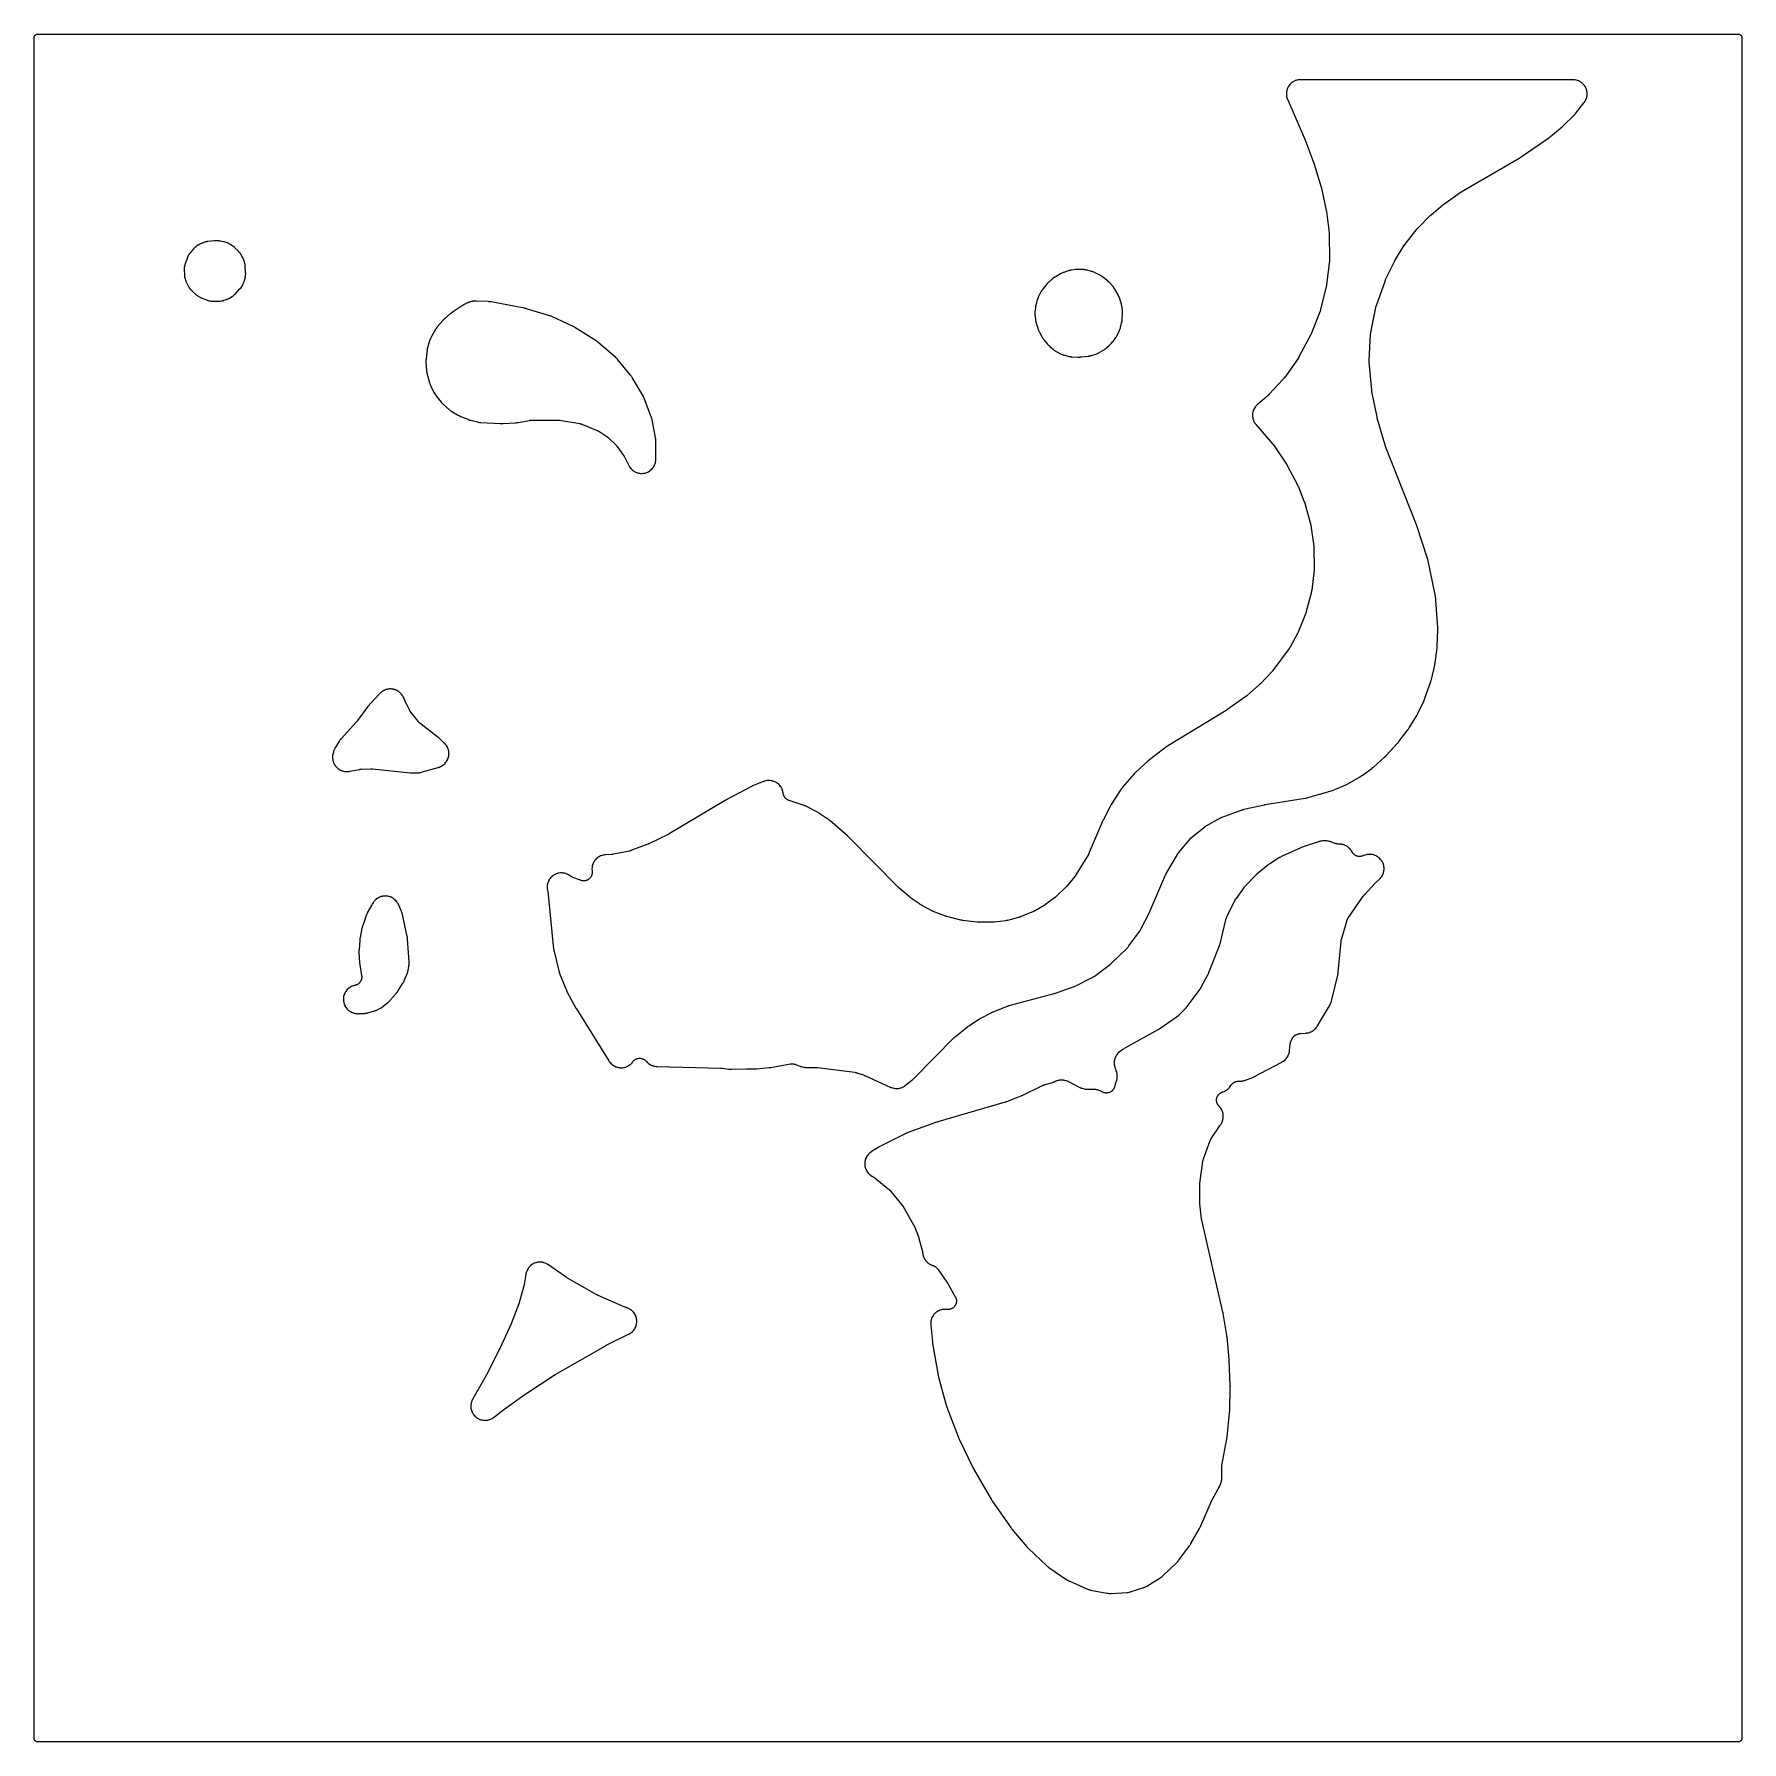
# Model space of a CAD drawing. Header units: millimetres. Extents: x 0 to 300, y 0 to 300.
import ezdxf

# ---------------------------------------------------------------- set-up
doc = ezdxf.new("R2010")
doc.units = ezdxf.units.MM
doc.layers.add('CUT', color=7, linetype='CONTINUOUS')

msp = doc.modelspace()

# ---------------------------------------------------------------- linework, layer by layer
at = {"layer": 'CUT'}
for points in [[(-0.0162, 299.6918), (0.009, 299.745), (0.0392, 299.7954), (0.0743, 299.8427), (0.1137, 299.8863), (0.1573, 299.9257), (0.2046, 299.9608), (0.255, 299.991), (0.3082, 300.0162), (0.3635, 300.036), (0.4206, 300.0503), (0.4788, 300.0589), (0.5522, 300.0625), (1.4375, 300.0625), (2.5582, 300.0625), (141.9381, 300.0625), (193.3883, 300.0625), (298.533, 300.0625), (298.5625, 300.0625), (299.4478, 300.0625), (299.5212, 300.0589), (299.5794, 300.0503), (299.6365, 300.036), (299.6918, 300.0162), (299.745, 299.991), (299.7954, 299.9608), (299.8427, 299.9257), (299.8862, 299.8863), (299.9257, 299.8427), (299.9608, 299.7954), (299.991, 299.745), (300.0162, 299.6918), (300.036, 299.6365), (300.0503, 299.5794), (300.0589, 299.5212), (300.0625, 299.4478), (300.0625, 298.5625), (300.0625, 1.4375), (300.0625, 0.5522), (300.0589, 0.4788), (300.0503, 0.4206), (300.036, 0.3635), (300.0162, 0.3082), (299.991, 0.255), (299.9608, 0.2046), (299.9257, 0.1573), (299.8862, 0.1137), (299.8427, 0.0743), (299.7954, 0.0392), (299.745, 0.009), (299.6918, -0.0162), (299.6365, -0.036), (299.5794, -0.0503), (299.5212, -0.0589), (299.4478, -0.0625), (298.5625, -0.0625), (1.4375, -0.0625), (0.5522, -0.0625), (0.4788, -0.0589), (0.4206, -0.0503), (0.3635, -0.036), (0.3082, -0.0162), (0.255, 0.009), (0.2046, 0.0392), (0.1573, 0.0743), (0.1137, 0.1137), (0.0743, 0.1573), (0.0392, 0.2046), (0.009, 0.255), (-0.0162, 0.3082), (-0.036, 0.3635), (-0.0503, 0.4206), (-0.0589, 0.4788), (-0.0625, 0.5522), (-0.0625, 1.4375), (-0.0625, 298.5625), (-0.0625, 299.4478), (-0.0589, 299.5212), (-0.0503, 299.5794), (-0.036, 299.6365)], [(90.1395, 149.6764), (90.1418, 149.6621), (90.2643, 148.9641), (90.2655, 148.9573), (90.2682, 148.9414), (90.2693, 148.9346), (90.2719, 148.9183), (90.2732, 148.9099), (90.2761, 148.8902), (90.2774, 148.8818), (90.2787, 148.8721), (90.2799, 148.8637), (90.2824, 148.844), (90.2835, 148.8355), (90.284, 148.8313), (90.2852, 148.8212), (90.2877, 148.7978), (90.2888, 148.7878), (91.2254, 139.2708), (91.2266, 139.2604), (91.235, 139.1875), (91.2364, 139.1766), (91.2428, 139.1289), (91.2464, 139.1059), (91.2712, 138.9634), (91.2754, 138.9415), (91.2835, 138.9036), (91.2858, 138.8934), (91.3021, 138.8226), (91.3049, 138.8112), (92.2132, 135.2078), (92.219, 135.1866), (92.2587, 135.0501), (92.2652, 135.0292), (92.3213, 134.8599), (92.3286, 134.8392), (92.3782, 134.706), (92.3862, 134.6856), (93.4348, 132.1554), (93.4403, 132.1426), (93.4769, 132.0597), (93.4826, 132.047), (93.531, 131.9441), (93.5371, 131.9316), (93.5775, 131.8505), (93.5839, 131.8381), (95.0856, 128.9938), (95.0906, 128.9845), (95.1261, 128.92), (95.1317, 128.9101), (95.1775, 128.8306), (95.1831, 128.821), (95.2205, 128.7588), (95.2267, 128.7487), (100.9578, 119.6221), (100.9657, 119.6098), (101.018, 119.5309), (101.0262, 119.5188), (101.0588, 119.4721), (101.076, 119.4486), (101.1903, 119.3008), (101.2281, 119.2565), (101.3544, 119.1223), (101.3963, 119.0819), (101.5351, 118.9606), (101.5807, 118.9244), (101.7306, 118.8171), (101.7795, 118.7855), (101.9391, 118.6933), (101.9909, 118.6666), (102.1586, 118.5903), (102.2127, 118.5688), (102.3871, 118.5091), (102.4431, 118.4929), (102.6224, 118.4504), (102.6797, 118.4398), (102.8622, 118.4149), (102.9203, 118.4098), (103.1044, 118.4028), (103.1627, 118.4034), (103.3466, 118.4142), (103.4046, 118.4204), (103.5866, 118.4491), (103.6437, 118.4609), (103.8221, 118.5071), (103.8777, 118.5244), (104.0508, 118.5877), (104.1045, 118.6103), (104.2706, 118.69), (104.3219, 118.7178), (104.4794, 118.8133), (104.5278, 118.8459), (104.6753, 118.9562), (104.7203, 118.9933), (104.8565, 119.1174), (104.8976, 119.1587), (105.0211, 119.2955), (105.058, 119.3406), (105.144, 119.4567), (105.1717, 119.4922), (105.224, 119.556), (105.2846, 119.6226), (105.3271, 119.6649), (105.394, 119.7252), (105.4405, 119.7631), (105.5131, 119.8163), (105.5631, 119.8493), (105.6407, 119.8951), (105.6938, 119.9229), (105.7755, 119.9607), (105.8312, 119.9831), (105.9163, 120.0125), (105.9738, 120.0292), (106.0615, 120.05), (106.1204, 120.0609), (106.2097, 120.0728), (106.2694, 120.0777), (106.3594, 120.0806), (106.4194, 120.0796), (106.5092, 120.0735), (106.5687, 120.0664), (106.6575, 120.0514), (106.7161, 120.0384), (106.8029, 120.0146), (106.8598, 119.9958), (106.9439, 119.9634), (106.9986, 119.9391), (107.079, 119.8984), (107.1311, 119.8687), (107.207, 119.8203), (107.2558, 119.7855), (107.3265, 119.7297), (107.3716, 119.6902), (107.4364, 119.6276), (107.4927, 119.5674), (107.5227, 119.5337), (107.5361, 119.5179), (107.5558, 119.4957), (107.6861, 119.3563), (107.7288, 119.3149), (107.8703, 119.1909), (107.9169, 119.1539), (108.07, 119.0445), (108.12, 119.0124), (108.2832, 118.9187), (108.3362, 118.8916), (108.5078, 118.8145), (108.5632, 118.7929), (108.7416, 118.7332), (108.7989, 118.7171), (108.9823, 118.6754), (109.0409, 118.6651), (109.2302, 118.6414), (109.2598, 118.6384), (109.3178, 118.6341), (109.3326, 118.6331), (109.4292, 118.6283), (109.4441, 118.6277), (120.6401, 118.3443), (120.6643, 118.3433), (120.7206, 118.3404), (120.7447, 118.3388), (120.7739, 118.3365), (120.798, 118.3343), (120.854, 118.3283), (120.878, 118.3255), (122.0406, 118.1703), (122.0529, 118.1688), (122.133, 118.1598), (122.1453, 118.1585), (122.1936, 118.1541), (122.2183, 118.1524), (122.3792, 118.1443), (122.404, 118.1436), (122.4524, 118.1432), (122.4648, 118.1432), (122.5454, 118.1441), (122.5578, 118.1444), (125.1033, 118.2276), (125.1164, 118.2279), (125.1468, 118.2284), (125.1598, 118.2286), (125.1757, 118.2286), (125.1888, 118.2286), (125.2192, 118.2283), (125.2322, 118.228), (126.3973, 118.1985), (126.4158, 118.1984), (126.536, 118.199), (126.5545, 118.1994), (126.7053, 118.2049), (126.7238, 118.2059), (126.8437, 118.2139), (126.8622, 118.2155), (129.1293, 118.4384), (129.1399, 118.4396), (129.2135, 118.4481), (129.2248, 118.4496), (129.3164, 118.462), (129.3275, 118.4636), (129.3996, 118.4748), (129.4114, 118.4767), (132.8711, 119.0829), (132.9117, 119.0891), (132.9864, 119.0987), (133.0682, 119.1054), (133.1229, 119.1074), (133.205, 119.1067), (133.2596, 119.1037), (133.3413, 119.0955), (133.3955, 119.0875), (133.4761, 119.0719), (133.5292, 119.059), (133.6081, 119.0361), (133.6793, 119.0118), (133.7179, 118.9976), (134.5448, 118.6728), (134.5576, 118.6679), (134.6415, 118.6371), (134.6545, 118.6325), (134.7053, 118.6152), (134.7315, 118.6069), (134.9008, 118.5578), (134.9542, 118.5449), (135.1248, 118.5119), (135.1792, 118.5039), (135.3546, 118.4864), (135.382, 118.4843), (135.4356, 118.4815), (135.4494, 118.4809), (135.5387, 118.4782), (135.5524, 118.4779), (137.3324, 118.4641), (137.3458, 118.4639), (137.377, 118.4632), (137.3904, 118.4628), (137.4067, 118.4622), (137.42, 118.4616), (137.4512, 118.4599), (137.4646, 118.4591), (137.4799, 118.4581), (137.4932, 118.4571), (137.5243, 118.4546), (137.5376, 118.4534), (137.5539, 118.4518), (137.5672, 118.4504), (137.5982, 118.4469), (137.6115, 118.4453), (144.1491, 117.6129), (144.1602, 117.6114), (144.1753, 117.6093), (144.2196, 117.602), (144.2932, 117.5879), (144.3256, 117.581), (144.3578, 117.573), (144.4301, 117.5534), (144.4732, 117.5406), (144.4876, 117.536), (144.4983, 117.5324), (145.8393, 117.0785), (145.85, 117.0748), (145.8749, 117.066), (145.8856, 117.0622), (145.8986, 117.0574), (145.9092, 117.0535), (145.9339, 117.044), (145.9444, 117.0399), (145.9566, 117.0351), (145.9671, 117.0309), (145.9915, 117.0209), (146.002, 117.0165), (146.0147, 117.0111), (146.0251, 117.0066), (146.0493, 116.996), (146.0596, 116.9913), (150.409, 115.012), (150.4227, 115.006), (150.5121, 114.9679), (150.5259, 114.9622), (150.5802, 114.9407), (150.6083, 114.9304), (150.7898, 114.8688), (150.8473, 114.8524), (151.0315, 114.8097), (151.0903, 114.7992), (151.2778, 114.775), (151.3374, 114.7704), (151.5264, 114.765), (151.5862, 114.7663), (151.7748, 114.7798), (151.8341, 114.7871), (152.0204, 114.8193), (152.0787, 114.8324), (152.2609, 114.883), (152.3176, 114.9018), (152.4939, 114.9703), (152.5484, 114.9947), (152.717, 115.0803), (152.7689, 115.1101), (152.9302, 115.2135), (152.955, 115.2303), (153.0025, 115.2642), (153.0146, 115.273), (153.0923, 115.3314), (153.1041, 115.3406), (154.1879, 116.1987), (154.202, 116.2102), (154.2926, 116.2865), (154.3064, 116.2985), (154.4171, 116.3977), (154.4305, 116.4101), (154.5164, 116.4918), (154.5294, 116.5046), (161.6369, 123.6963), (161.646, 123.7053), (161.6673, 123.7262), (161.6764, 123.7351), (161.6877, 123.7459), (161.697, 123.7547), (161.7189, 123.775), (161.7283, 123.7836), (161.7392, 123.7934), (161.7488, 123.802), (161.7712, 123.8216), (161.7809, 123.83), (161.7927, 123.8401), (161.8025, 123.8483), (161.8255, 123.8674), (161.8354, 123.8755), (164.0197, 125.6332), (164.0284, 125.6401), (164.0487, 125.6561), (164.0575, 125.6629), (164.0682, 125.6711), (164.0771, 125.6778), (164.0978, 125.6932), (164.1067, 125.6998), (164.1171, 125.7073), (164.1261, 125.7137), (164.1472, 125.7287), (164.1562, 125.735), (164.1674, 125.7427), (164.1765, 125.7489), (164.198, 125.7634), (164.2072, 125.7695), (166.0852, 126.9975), (166.0946, 127.0035), (166.1165, 127.0175), (166.126, 127.0234), (166.1375, 127.0306), (166.147, 127.0364), (166.1693, 127.0498), (166.1789, 127.0555), (166.1899, 127.0619), (166.1996, 127.0675), (166.2222, 127.0804), (166.2319, 127.0858), (166.2438, 127.0924), (166.2536, 127.0977), (166.2765, 127.11), (166.2863, 127.1152), (168.2643, 128.1452), (168.2745, 128.1504), (168.2983, 128.1624), (168.3085, 128.1675), (168.321, 128.1736), (168.3313, 128.1786), (168.3554, 128.19), (168.3657, 128.1948), (168.3777, 128.2002), (168.3881, 128.2049), (168.4125, 128.2157), (168.4229, 128.2203), (168.4357, 128.2257), (168.4463, 128.2302), (168.4709, 128.2403), (168.4815, 128.2446), (171.0237, 129.2559), (171.0359, 129.2607), (171.0644, 129.2715), (171.0767, 129.2761), (171.0917, 129.2816), (171.104, 129.2859), (171.1328, 129.296), (171.1452, 129.3002), (171.1594, 129.3049), (171.1719, 129.309), (171.201, 129.3181), (171.2135, 129.322), (171.2288, 129.3266), (171.2413, 129.3302), (171.2707, 129.3386), (171.2833, 129.3421), (179.1779, 131.4621), (179.1872, 131.4647), (179.2515, 131.483), (179.2614, 131.486), (179.3412, 131.5103), (179.3509, 131.5133), (179.4136, 131.5336), (179.4239, 131.537), (182.5628, 132.6137), (182.582, 132.6207), (182.706, 132.668), (182.725, 132.6756), (182.8784, 132.7402), (182.8971, 132.7485), (183.0176, 132.8041), (183.036, 132.813), (185.7751, 134.1928), (185.7862, 134.1985), (185.8578, 134.2365), (185.8688, 134.2425), (185.9113, 134.2662), (185.9329, 134.2788), (186.0711, 134.3634), (186.0921, 134.3769), (186.1325, 134.4041), (186.1428, 134.4112), (186.2091, 134.4577), (186.2193, 134.465), (188.8892, 136.4238), (188.9063, 136.4368), (189.0164, 136.5239), (189.0331, 136.5376), (189.1672, 136.6517), (189.1834, 136.666), (189.287, 136.7607), (189.3027, 136.7756), (192.007, 139.4347), (192.0156, 139.4433), (192.0709, 139.4999), (192.0793, 139.5087), (192.1119, 139.5435), (192.1282, 139.5616), (192.2316, 139.6813), (192.2472, 139.7), (192.2768, 139.7373), (192.2843, 139.7469), (192.3323, 139.8098), (192.3396, 139.8196), (194.1843, 142.342), (194.1907, 142.3508), (194.2342, 142.4126), (194.2406, 142.4219), (194.2684, 142.463), (194.2813, 142.483), (194.3598, 142.6096), (194.3715, 142.6294), (194.3912, 142.6641), (194.3965, 142.6735), (194.4322, 142.7392), (194.4379, 142.7499), (195.9182, 145.6059), (195.923, 145.6153), (195.9555, 145.6807), (195.9604, 145.6909), (195.9993, 145.7732), (196.004, 145.7832), (196.0335, 145.8488), (196.0383, 145.8597), (198.8493, 152.4386), (198.8549, 152.4516), (198.8684, 152.4818), (198.8743, 152.4948), (198.8816, 152.5105), (198.8877, 152.5233), (198.9022, 152.5531), (198.9085, 152.5658), (198.9158, 152.5805), (198.9223, 152.5931), (198.9377, 152.6225), (198.9444, 152.635), (198.9527, 152.6502), (198.9596, 152.6627), (198.9759, 152.6915), (198.983, 152.7039), (200.864, 155.9137), (200.869, 155.9221), (200.8768, 155.9351), (200.89, 155.9564), (200.9081, 155.9847), (200.9246, 156.0096), (200.938, 156.0291), (200.9458, 156.0403), (200.9487, 156.0444), (200.9661, 156.068), (201.0055, 156.1199), (201.0298, 156.1506), (201.0383, 156.1607), (201.0446, 156.1682), (203.2423, 158.7569), (203.2491, 158.7648), (203.2598, 158.7771), (203.2777, 158.797), (203.302, 158.8234), (203.3241, 158.8465), (203.3419, 158.8645), (203.3522, 158.8747), (203.356, 158.8784), (203.3788, 158.9), (203.4304, 158.947), (203.4619, 158.9744), (203.4728, 158.9834), (203.4809, 158.99), (205.6552, 160.7519), (205.6627, 160.7579), (205.6744, 160.7673), (205.694, 160.7823), (205.7206, 160.8022), (205.7444, 160.8195), (205.7636, 160.8329), (205.7746, 160.8405), (205.7787, 160.8433), (205.803, 160.8591), (205.8574, 160.8935), (205.8905, 160.9134), (205.9018, 160.9198), (205.9102, 160.9246), (208.4654, 162.3521), (208.4734, 162.3565), (208.4859, 162.3633), (208.5066, 162.3742), (208.5346, 162.3886), (208.5597, 162.4009), (208.5797, 162.4104), (208.5912, 162.4158), (208.5955, 162.4177), (208.6206, 162.4287), (208.6769, 162.4524), (208.711, 162.4658), (208.7226, 162.4702), (208.7311, 162.4733), (212.271, 163.7526), (212.2846, 163.7573), (212.3162, 163.7682), (212.3298, 163.7728), (212.3464, 163.7782), (212.3601, 163.7825), (212.3921, 163.7924), (212.4058, 163.7965), (212.4216, 163.8011), (212.4354, 163.805), (212.4677, 163.8138), (212.4815, 163.8175), (212.4984, 163.8218), (212.5124, 163.8253), (212.5449, 163.8331), (212.5589, 163.8363), (216.1459, 164.6359), (216.1515, 164.6372), (216.1645, 164.64), (216.1701, 164.6412), (216.1835, 164.644), (216.1904, 164.6454), (216.2065, 164.6486), (216.2134, 164.65), (216.2213, 164.6515), (216.2283, 164.6528), (216.2444, 164.6558), (216.2514, 164.6571), (216.2548, 164.6577), (216.2631, 164.6591), (216.2823, 164.6623), (216.2905, 164.6637), (223.3314, 165.7771), (223.3504, 165.7804), (223.4737, 165.804), (223.4926, 165.8079), (223.6463, 165.8425), (223.6651, 165.847), (223.7866, 165.8785), (223.8052, 165.8836), (228.103, 167.1457), (228.1214, 167.1514), (228.2399, 167.1904), (228.2581, 167.1967), (228.4052, 167.2503), (228.4231, 167.2572), (228.539, 167.3036), (228.5567, 167.3111), (230.4636, 168.1482), (230.4782, 168.1548), (230.5723, 168.1992), (230.5867, 168.2062), (230.7034, 168.265), (230.7176, 168.2725), (230.8093, 168.3218), (230.8233, 168.3296), (232.9735, 169.562), (232.9873, 169.5701), (233.0764, 169.6244), (233.0899, 169.6329), (233.1998, 169.7039), (233.2132, 169.7128), (233.2991, 169.7717), (233.3123, 169.781), (235.0194, 171.0188), (235.0314, 171.0277), (235.1085, 171.0866), (235.1203, 171.0958), (235.2152, 171.1721), (235.2267, 171.1816), (235.3008, 171.2443), (235.3121, 171.2541), (237.2796, 173.004), (237.2905, 173.0139), (237.3603, 173.0791), (237.3709, 173.0893), (237.4566, 173.1733), (237.4669, 173.1837), (237.5335, 173.2523), (237.5436, 173.263), (239.5612, 175.4469), (239.5711, 175.4579), (239.6347, 175.5302), (239.6444, 175.5414), (239.7219, 175.6342), (239.7313, 175.6456), (239.7912, 175.721), (239.8003, 175.7327), (241.3824, 177.8266), (241.3912, 177.8385), (241.4474, 177.9169), (241.4559, 177.929), (241.524, 178.0291), (241.5322, 178.0414), (241.5845, 178.1224), (241.5924, 178.135), (242.9311, 180.3275), (242.9389, 180.3406), (242.9882, 180.4262), (242.9957, 180.4394), (243.0548, 180.5484), (243.0619, 180.5619), (243.1069, 180.6499), (243.1136, 180.6635), (244.2072, 182.9457), (244.2142, 182.9609), (244.2585, 183.0603), (244.2651, 183.0757), (244.3172, 183.2021), (244.3233, 183.2177), (244.362, 183.3194), (244.3677, 183.3352), (245.3874, 186.2629), (245.3926, 186.2785), (245.4249, 186.3801), (245.4297, 186.3958), (245.4667, 186.5245), (245.4711, 186.5403), (245.4978, 186.6436), (245.5017, 186.6595), (246.0829, 189.1905), (246.0859, 189.2046), (246.1046, 189.296), (246.1074, 189.3101), (246.1281, 189.4255), (246.1305, 189.4396), (246.1448, 189.5319), (246.1468, 189.5461), (246.4975, 192.2287), (246.4991, 192.2422), (246.5085, 192.3301), (246.5098, 192.3437), (246.5192, 192.4543), (246.5202, 192.4679), (246.5257, 192.5561), (246.5264, 192.5697), (246.6349, 195.3308), (246.6354, 195.3484), (246.6365, 195.4625), (246.6364, 195.4801), (246.6337, 195.6233), (246.6331, 195.6408), (246.6275, 195.7548), (246.6264, 195.7724), (246.1936, 201.3244), (246.1918, 201.3437), (246.1779, 201.4692), (246.1754, 201.4885), (246.1529, 201.6453), (246.1498, 201.6645), (246.1279, 201.7889), (246.1242, 201.808), (244.9267, 207.4999), (244.9232, 207.5157), (244.8987, 207.618), (244.8948, 207.6336), (244.8607, 207.7611), (244.8563, 207.7767), (244.8264, 207.8775), (244.8216, 207.893), (242.9527, 213.6241), (242.9501, 213.632), (242.9313, 213.6871), (242.9283, 213.6956), (242.9038, 213.7638), (242.9008, 213.7721), (242.8807, 213.8258), (242.8773, 213.8345), (237.464, 227.6093), (237.4604, 227.6187), (237.452, 227.6408), (237.4485, 227.6503), (237.4442, 227.6618), (237.4408, 227.6714), (237.4329, 227.6936), (237.4296, 227.7031), (237.4258, 227.7142), (237.4226, 227.7238), (237.4152, 227.7462), (237.4121, 227.7558), (237.4084, 227.7676), (237.4054, 227.7772), (237.3985, 227.7998), (237.3956, 227.8095), (235.9945, 232.5997), (235.9918, 232.6091), (235.9856, 232.6311), (235.983, 232.6405), (235.9799, 232.652), (235.9775, 232.6614), (235.9718, 232.6835), (235.9694, 232.693), (235.9667, 232.7039), (235.9644, 232.7134), (235.9592, 232.7356), (235.957, 232.7451), (235.9544, 232.7567), (235.9524, 232.7663), (235.9477, 232.7885), (235.9457, 232.7981), (235.0512, 237.262), (235.0488, 237.2743), (235.0435, 237.3031), (235.0413, 237.3155), (235.0387, 237.3306), (235.0367, 237.3429), (235.0321, 237.3719), (235.0303, 237.3843), (235.0282, 237.3986), (235.0265, 237.411), (235.0228, 237.44), (235.0213, 237.4525), (235.0195, 237.4677), (235.0182, 237.4802), (235.0153, 237.5093), (235.0141, 237.5218), (234.5921, 242.405), (234.5909, 242.4204), (234.5884, 242.4564), (234.5875, 242.4718), (234.5865, 242.4905), (234.5858, 242.506), (234.5846, 242.5419), (234.5842, 242.5574), (234.5838, 242.575), (234.5837, 242.5905), (234.5837, 242.6265), (234.5838, 242.6419), (234.5841, 242.6607), (234.5845, 242.6761), (234.5857, 242.7121), (234.5864, 242.7275), (234.82, 247.3082), (234.821, 247.3246), (234.8236, 247.3629), (234.8249, 247.3793), (234.8267, 247.3993), (234.8282, 247.4157), (234.8323, 247.4538), (234.8342, 247.4702), (234.8365, 247.4889), (234.8387, 247.5052), (234.8442, 247.5432), (234.8466, 247.5595), (234.8498, 247.5793), (234.8526, 247.5955), (234.8595, 247.6333), (234.8625, 247.6494), (235.7394, 252.0375), (235.7427, 252.0533), (235.7507, 252.0901), (235.7543, 252.1058), (235.7589, 252.1249), (235.7627, 252.1406), (235.7721, 252.177), (235.7762, 252.1926), (235.7811, 252.2104), (235.7856, 252.2259), (235.7962, 252.262), (235.8009, 252.2774), (235.8068, 252.2962), (235.8118, 252.3115), (235.8237, 252.3472), (235.829, 252.3624), (237.3587, 256.679), (237.363, 256.6909), (237.3732, 256.7186), (237.3777, 256.7304), (237.3833, 256.7448), (237.3879, 256.7566), (237.3989, 256.7839), (237.4037, 256.7956), (237.4093, 256.809), (237.4143, 256.8206), (237.4261, 256.8477), (237.4312, 256.8592), (237.4376, 256.8733), (237.4429, 256.8848), (237.4554, 256.9115), (237.4608, 256.9229), (239.0726, 260.2345), (239.0776, 260.2445), (239.0893, 260.2679), (239.0944, 260.2779), (239.1007, 260.29), (239.1059, 260.3), (239.1182, 260.323), (239.1236, 260.3329), (239.1298, 260.3442), (239.1353, 260.354), (239.1481, 260.3767), (239.1537, 260.3865), (239.1606, 260.3983), (239.1663, 260.4079), (239.1798, 260.4303), (239.1856, 260.4399), (240.7339, 262.9506), (240.7407, 262.9616), (240.7569, 262.987), (240.7639, 262.9979), (240.7726, 263.0111), (240.7798, 263.0218), (240.7967, 263.0468), (240.804, 263.0574), (240.8125, 263.0696), (240.82, 263.0801), (240.8376, 263.1046), (240.8452, 263.115), (240.8546, 263.1276), (240.8624, 263.138), (240.8807, 263.1619), (240.8886, 263.1721), (242.9951, 265.8449), (243.0033, 265.8552), (243.0226, 265.879), (243.031, 265.8891), (243.0412, 265.9014), (243.0497, 265.9114), (243.0697, 265.9347), (243.0784, 265.9445), (243.0884, 265.9558), (243.0972, 265.9656), (243.1179, 265.9882), (243.1268, 265.9978), (243.1378, 266.0095), (243.1469, 266.019), (243.1682, 266.041), (243.1774, 266.0504), (245.3054, 268.1835), (245.3126, 268.1907), (245.3296, 268.2073), (245.3369, 268.2144), (245.3459, 268.2231), (245.3533, 268.2301), (245.3707, 268.2463), (245.3782, 268.2533), (245.3869, 268.2612), (245.3945, 268.2681), (245.4122, 268.2839), (245.4198, 268.2907), (245.4292, 268.2989), (245.4369, 268.3056), (245.455, 268.321), (245.4628, 268.3276), (247.517, 270.0435), (247.5224, 270.048), (247.5352, 270.0584), (247.5406, 270.0629), (247.5537, 270.0735), (247.5605, 270.0789), (247.5763, 270.0915), (247.5832, 270.0968), (247.5911, 270.103), (247.5979, 270.1083), (247.6141, 270.1206), (247.621, 270.1258), (247.6246, 270.1285), (247.6328, 270.1346), (247.6522, 270.1487), (247.6605, 270.1547), (250.5548, 272.2158), (250.5633, 272.2218), (250.5832, 272.2356), (250.5918, 272.2415), (250.6021, 272.2485), (250.6106, 272.2542), (250.6307, 272.2675), (250.6393, 272.2731), (250.6493, 272.2796), (250.6581, 272.2851), (250.6785, 272.2979), (250.6872, 272.3034), (250.698, 272.31), (250.7068, 272.3153), (250.7275, 272.3277), (250.7364, 272.3329), (261.0364, 278.3253), (261.0459, 278.331), (261.112, 278.3711), (261.1221, 278.3773), (261.2035, 278.4289), (261.2133, 278.4353), (261.2768, 278.4773), (261.2871, 278.4843), (266.1665, 281.8626), (266.1781, 281.8708), (266.2525, 281.925), (266.2639, 281.9335), (266.3557, 282.0037), (266.3669, 282.0125), (266.4387, 282.0701), (266.4497, 282.0791), (268.5626, 283.8591), (268.5708, 283.8661), (268.6274, 283.9156), (268.6361, 283.9233), (268.7055, 283.9864), (268.7138, 283.9941), (268.7677, 284.0449), (268.7765, 284.0534), (270.574, 285.8196), (270.5873, 285.833), (270.6722, 285.9219), (270.6851, 285.9358), (270.7881, 286.0507), (270.8005, 286.0649), (270.8796, 286.159), (270.8916, 286.1737), (272.3051, 287.9652), (272.314, 287.9768), (272.371, 288.0527), (272.3796, 288.0645), (272.4127, 288.1109), (272.4291, 288.1351), (272.5302, 288.2925), (272.5593, 288.3432), (272.6434, 288.5074), (272.6675, 288.5606), (272.7352, 288.7323), (272.754, 288.7876), (272.8048, 288.965), (272.8181, 289.0219), (272.8514, 289.2034), (272.8591, 289.2613), (272.8746, 289.4452), (272.8766, 289.5036), (272.8742, 289.6881), (272.8705, 289.7464), (272.8502, 289.9298), (272.8409, 289.9875), (272.8028, 290.1681), (272.7879, 290.2245), (272.7324, 290.4006), (272.7122, 290.4553), (272.6399, 290.6251), (272.6144, 290.6777), (272.5259, 290.8396), (272.4955, 290.8894), (272.3916, 291.042), (272.3565, 291.0887), (272.2383, 291.2305), (272.1988, 291.2734), (272.0674, 291.4031), (272.0239, 291.442), (271.8806, 291.5583), (271.8335, 291.5928), (271.6795, 291.6945), (271.6293, 291.7243), (271.4662, 291.8107), (271.4133, 291.8354), (271.2425, 291.9055), (271.1875, 291.925), (271.0107, 291.9781), (270.9541, 291.9922), (270.773, 292.0279), (270.7152, 292.0364), (270.529, 292.0546), (270.4999, 292.0567), (270.4429, 292.0595), (270.4283, 292.06), (270.3335, 292.0623), (270.3189, 292.0625), (222.5755, 292.0625), (222.5607, 292.0623), (222.4642, 292.0599), (222.4494, 292.0594), (222.3915, 292.0565), (222.3619, 292.0543), (222.1725, 292.0355), (222.1138, 292.0267), (221.9298, 291.9898), (221.8723, 291.9753), (221.6928, 291.9204), (221.637, 291.9002), (221.4638, 291.8278), (221.4102, 291.8022), (221.2451, 291.7131), (221.1943, 291.6824), (221.0388, 291.5773), (220.9913, 291.5417), (220.8469, 291.4219), (220.8031, 291.3817), (220.6713, 291.2482), (220.6317, 291.2039), (220.5137, 291.058), (220.4787, 291.01), (220.3757, 290.8531), (220.3456, 290.802), (220.2586, 290.6357), (220.2338, 290.5818), (220.1636, 290.4077), (220.1442, 290.3516), (220.0916, 290.1714), (220.0778, 290.1137), (220.0433, 289.9292), (220.0352, 289.8704), (220.0191, 289.6834), (220.0169, 289.6241), (220.0194, 289.4364), (220.0231, 289.3772), (220.044, 289.1907), (220.0536, 289.1321), (220.0928, 288.9486), (220.1081, 288.8912), (220.1661, 288.71), (220.1759, 288.682), (220.1963, 288.6277), (220.2017, 288.6139), (220.2378, 288.5244), (220.2436, 288.5107), (223.1914, 281.7068), (223.1965, 281.695), (223.2017, 281.6828), (223.2034, 281.6787), (223.2076, 281.6687), (223.2094, 281.6644), (223.2114, 281.6593), (223.2132, 281.655), (223.2173, 281.6449), (223.2188, 281.6411), (223.2221, 281.6329), (223.2267, 281.6212), (223.2287, 281.616), (224.8514, 277.3995), (224.8538, 277.3932), (224.8593, 277.3785), (224.8617, 277.3722), (224.8672, 277.3571), (224.87, 277.3494), (224.8765, 277.3312), (224.8793, 277.3234), (224.8824, 277.3144), (224.8851, 277.3065), (224.8912, 277.2882), (224.8939, 277.2803), (224.8952, 277.2763), (224.8982, 277.267), (224.905, 277.2452), (224.9079, 277.2358), (226.1342, 273.1833), (226.1369, 273.1744), (226.1429, 273.1536), (226.1455, 273.1446), (226.1485, 273.1338), (226.151, 273.1249), (226.1566, 273.1041), (226.1589, 273.0952), (226.1616, 273.0849), (226.1639, 273.0759), (226.169, 273.0549), (226.1712, 273.0459), (226.1738, 273.0349), (226.1759, 273.0259), (226.1806, 273.0049), (226.1826, 272.9958), (227.0197, 269.0978), (227.0218, 269.0878), (227.0265, 269.0645), (227.0285, 269.0544), (227.0308, 269.0422), (227.0327, 269.0322), (227.0369, 269.0087), (227.0386, 268.9986), (227.0406, 268.987), (227.0422, 268.9769), (227.0459, 268.9534), (227.0474, 268.9433), (227.0492, 268.931), (227.0506, 268.9208), (227.0537, 268.8972), (227.055, 268.8871), (227.5106, 265.1316), (227.512, 265.1195), (227.515, 265.0912), (227.5162, 265.079), (227.5176, 265.0642), (227.5187, 265.052), (227.521, 265.0236), (227.5219, 265.0114), (227.5228, 264.9974), (227.5235, 264.9853), (227.525, 264.9568), (227.5256, 264.9446), (227.5262, 264.9297), (227.5266, 264.9175), (227.5273, 264.889), (227.5275, 264.8768), (227.5807, 260.5186), (227.5807, 260.5044), (227.5806, 260.4714), (227.5804, 260.4572), (227.5801, 260.44), (227.5797, 260.4258), (227.5786, 260.3928), (227.578, 260.3787), (227.5771, 260.3625), (227.5763, 260.3483), (227.5741, 260.3154), (227.5731, 260.3013), (227.5716, 260.2841), (227.5704, 260.27), (227.5671, 260.2371), (227.5657, 260.223), (227.0882, 256.0392), (227.0865, 256.0247), (227.0821, 255.991), (227.0801, 255.9766), (227.0775, 255.9591), (227.0753, 255.9447), (227.0698, 255.9112), (227.0673, 255.8968), (227.0643, 255.8804), (227.0617, 255.8661), (227.0551, 255.8328), (227.0522, 255.8185), (227.0485, 255.8012), (227.0453, 255.787), (227.0377, 255.7539), (227.0343, 255.7397), (226.0265, 251.6741), (226.0229, 251.6601), (226.0143, 251.6277), (226.0105, 251.6138), (226.0058, 251.597), (226.0017, 251.5831), (225.9921, 251.551), (225.9879, 251.5373), (225.9829, 251.5215), (225.9784, 251.5079), (225.9678, 251.476), (225.9631, 251.4624), (225.9573, 251.4459), (225.9524, 251.4324), (225.9407, 251.4009), (225.9356, 251.3875), (224.3923, 247.4179), (224.3872, 247.4053), (224.3753, 247.376), (224.3701, 247.3634), (224.3637, 247.3482), (224.3583, 247.3357), (224.3455, 247.3068), (224.3399, 247.2944), (224.3334, 247.2803), (224.3276, 247.268), (224.314, 247.2394), (224.308, 247.2272), (224.3007, 247.2124), (224.2945, 247.2003), (224.28, 247.1722), (224.2737, 247.1602), (222.2233, 243.3292), (222.2166, 243.317), (222.2008, 243.2885), (222.194, 243.2763), (222.1855, 243.2616), (222.1784, 243.2495), (222.1617, 243.2216), (222.1545, 243.2096), (222.1461, 243.196), (222.1386, 243.1842), (222.1211, 243.1568), (222.1135, 243.1451), (222.1041, 243.1309), (222.0963, 243.1193), (222.0779, 243.0924), (222.0699, 243.0809), (219.6683, 239.6846), (219.6598, 239.6728), (219.6399, 239.6456), (219.6313, 239.634), (219.6206, 239.6199), (219.6118, 239.6084), (219.591, 239.5819), (219.582, 239.5705), (219.5716, 239.5576), (219.5624, 239.5464), (219.5407, 239.5205), (219.5314, 239.5095), (219.5199, 239.4962), (219.5103, 239.4853), (219.4879, 239.4601), (219.4781, 239.4494), (217.0162, 236.7751), (217.0069, 236.7652), (216.9852, 236.7422), (216.9758, 236.7325), (216.9642, 236.7207), (216.9547, 236.711), (216.9322, 236.6888), (216.9225, 236.6793), (216.9113, 236.6685), (216.9015, 236.6592), (216.8784, 236.6376), (216.8684, 236.6284), (216.8561, 236.6173), (216.846, 236.6083), (216.8223, 236.5874), (216.812, 236.5785), (214.986, 235.0209), (214.9749, 235.0111), (214.9034, 234.947), (214.8925, 234.937), (214.8505, 234.8975), (214.8295, 234.8767), (214.6982, 234.7402), (214.6594, 234.6957), (214.5437, 234.549), (214.5095, 234.5008), (214.4088, 234.3435), (214.3795, 234.2922), (214.2948, 234.1257), (214.2707, 234.0718), (214.2028, 233.8978), (214.184, 233.8418), (214.1336, 233.6619), (214.1204, 233.6043), (214.0879, 233.4204), (214.0805, 233.3618), (214.0663, 233.1755), (214.0646, 233.1165), (214.0688, 232.9297), (214.073, 232.8708), (214.0954, 232.6853), (214.1054, 232.6271), (214.146, 232.4448), (214.1617, 232.3878), (214.22, 232.2104), (214.2412, 232.1552), (214.3167, 231.9844), (214.3432, 231.9316), (214.4351, 231.769), (214.4667, 231.719), (214.5757, 231.5642), (214.5933, 231.5404), (214.6288, 231.4949), (214.638, 231.4834), (214.6989, 231.4091), (214.7084, 231.3978), (217.566, 228.0842), (217.5742, 228.0745), (217.5932, 228.0518), (217.6013, 228.042), (217.611, 228.0301), (217.619, 228.0202), (217.6373, 227.997), (217.6451, 227.987), (217.654, 227.9755), (217.6617, 227.9654), (217.6794, 227.9416), (217.6869, 227.9314), (217.696, 227.9189), (217.7033, 227.9086), (217.7204, 227.8844), (217.7276, 227.8739), (220.0377, 224.489), (220.045, 224.4781), (220.062, 224.4525), (220.0692, 224.4415), (220.0778, 224.4279), (220.0848, 224.4168), (220.101, 224.3907), (220.1079, 224.3795), (220.1157, 224.3665), (220.1223, 224.3552), (220.1378, 224.3286), (220.1443, 224.3172), (220.1521, 224.3032), (220.1585, 224.2916), (220.1731, 224.2646), (220.1793, 224.253), (222.0179, 220.7376), (222.0233, 220.727), (222.0358, 220.7023), (222.0411, 220.6916), (222.0475, 220.6786), (222.0526, 220.6679), (222.0645, 220.6429), (222.0695, 220.6321), (222.0752, 220.6197), (222.0801, 220.6089), (222.0913, 220.5835), (222.096, 220.5726), (222.1017, 220.5593), (222.1062, 220.5483), (222.1168, 220.5227), (222.1212, 220.5117), (223.1692, 217.8594), (223.1736, 217.8481), (223.1836, 217.8216), (223.1879, 217.8102), (223.1929, 217.7963), (223.197, 217.7848), (223.2064, 217.7581), (223.2103, 217.7466), (223.2147, 217.7333), (223.2185, 217.7218), (223.2271, 217.6948), (223.2307, 217.6832), (223.235, 217.669), (223.2385, 217.6574), (223.2464, 217.6301), (223.2497, 217.6184), (224.245, 213.9983), (224.2487, 213.9846), (224.257, 213.9526), (224.2604, 213.9388), (224.2645, 213.922), (224.2677, 213.9082), (224.2749, 213.8759), (224.2779, 213.862), (224.2813, 213.8461), (224.284, 213.8321), (224.2903, 213.7996), (224.2928, 213.7857), (224.2958, 213.7686), (224.2982, 213.7546), (224.3034, 213.7219), (224.3055, 213.7079), (224.823, 210.0932), (224.8249, 210.0788), (224.8292, 210.0452), (224.8309, 210.0308), (224.8329, 210.0133), (224.8343, 209.9988), (224.8375, 209.9652), (224.8387, 209.9507), (224.84, 209.9341), (224.841, 209.9197), (224.8431, 209.8859), (224.8439, 209.8714), (224.8447, 209.8538), (224.8453, 209.8393), (224.8462, 209.8055), (224.8466, 209.791), (224.8944, 206.198), (224.8945, 206.1832), (224.8944, 206.1488), (224.8942, 206.134), (224.8939, 206.116), (224.8935, 206.1013), (224.8922, 206.0669), (224.8916, 206.0521), (224.8907, 206.0352), (224.8898, 206.0205), (224.8874, 205.9861), (224.8863, 205.9714), (224.8848, 205.9535), (224.8834, 205.9388), (224.8799, 205.9045), (224.8783, 205.8899), (224.4592, 202.3506), (224.4573, 202.3358), (224.4526, 202.3013), (224.4505, 202.2865), (224.4478, 202.2685), (224.4454, 202.2538), (224.4396, 202.2195), (224.437, 202.2048), (224.4339, 202.1879), (224.431, 202.1733), (224.4241, 202.1392), (224.421, 202.1246), (224.417, 202.1068), (224.4137, 202.0922), (224.4056, 202.0584), (224.402, 202.0439), (223.5212, 198.6021), (223.5173, 198.5875), (223.5081, 198.5537), (223.504, 198.5393), (223.4989, 198.5217), (223.4945, 198.5073), (223.4841, 198.4738), (223.4796, 198.4595), (223.4742, 198.4431), (223.4694, 198.4289), (223.4579, 198.3958), (223.4529, 198.3816), (223.4466, 198.3644), (223.4413, 198.3503), (223.4287, 198.3176), (223.4232, 198.3036), (222.0669, 194.9482), (222.0619, 194.936), (222.05, 194.9077), (222.0448, 194.8956), (222.0383, 194.8809), (222.0329, 194.8688), (222.0202, 194.8409), (222.0146, 194.8289), (222.0081, 194.8152), (222.0024, 194.8034), (221.9888, 194.7758), (221.9829, 194.764), (221.9756, 194.7497), (221.9695, 194.738), (221.9551, 194.7108), (221.9489, 194.6992), (220.6512, 192.3309), (220.6439, 192.3178), (220.6267, 192.2875), (220.6191, 192.2745), (220.6099, 192.2589), (220.6021, 192.246), (220.5839, 192.2163), (220.5759, 192.2036), (220.5667, 192.1892), (220.5586, 192.1766), (220.5393, 192.1475), (220.5309, 192.1351), (220.5206, 192.1201), (220.5121, 192.1078), (220.4919, 192.0794), (220.4831, 192.0672), (217.6497, 188.2152), (217.641, 188.2035), (217.6203, 188.1764), (217.6114, 188.1649), (217.6004, 188.1509), (217.5913, 188.1395), (217.5698, 188.1131), (217.5605, 188.1018), (217.5497, 188.089), (217.5402, 188.0779), (217.5179, 188.0522), (217.5082, 188.0413), (217.4964, 188.028), (217.4865, 188.0172), (217.4634, 187.9923), (217.4533, 187.9816), (215.4436, 185.8837), (215.4369, 185.8769), (215.4213, 185.8608), (215.4145, 185.854), (215.4062, 185.8457), (215.3994, 185.839), (215.3834, 185.8233), (215.3765, 185.8166), (215.3685, 185.809), (215.3616, 185.8024), (215.3452, 185.7871), (215.3382, 185.7805), (215.3296, 185.7726), (215.3225, 185.7662), (215.3058, 185.7512), (215.2986, 185.7448), (213.0939, 183.805), (213.0848, 183.7972), (213.0637, 183.7791), (213.0546, 183.7714), (213.0434, 183.7621), (213.0342, 183.7545), (213.0126, 183.737), (213.0033, 183.7295), (212.9926, 183.721), (212.9832, 183.7137), (212.9611, 183.6968), (212.9516, 183.6896), (212.9399, 183.6808), (212.9303, 183.6738), (212.9078, 183.6574), (212.8982, 183.6505), (209.5655, 181.2936), (209.5603, 181.2899), (209.5481, 181.2814), (209.5428, 181.2777), (209.5302, 181.2691), (209.5237, 181.2647), (209.5085, 181.2544), (209.502, 181.2501), (209.4944, 181.2451), (209.4878, 181.2408), (209.4724, 181.2308), (209.4658, 181.2265), (209.4625, 181.2244), (209.4546, 181.2195), (209.4361, 181.208), (209.4282, 181.2031), (199.3093, 175.0587), (199.2965, 175.0507), (199.2137, 174.9976), (199.2011, 174.9892), (199.0989, 174.9199), (199.0864, 174.9112), (199.0064, 174.8539), (198.9943, 174.845), (195.9581, 172.553), (195.9465, 172.544), (195.8718, 172.4847), (195.8604, 172.4754), (195.7684, 172.3987), (195.7573, 172.3891), (195.6856, 172.3262), (195.6746, 172.3164), (193.5713, 170.3785), (193.5587, 170.3666), (193.4779, 170.2877), (193.4656, 170.2754), (193.3672, 170.1735), (193.3553, 170.1608), (193.2792, 170.0774), (193.2676, 170.0644), (191.2325, 167.6989), (191.2199, 167.6838), (191.1399, 167.5843), (191.1278, 167.5688), (191.0315, 167.4408), (191.0199, 167.4249), (190.9465, 167.3204), (190.9355, 167.3041), (189.2328, 164.7022), (189.2239, 164.688), (189.1668, 164.5953), (189.1582, 164.5809), (189.0899, 164.4625), (189.0817, 164.4478), (189.0299, 164.352), (189.0221, 164.3372), (187.7397, 161.7984), (187.7355, 161.7898), (187.7065, 161.7301), (187.7022, 161.7209), (187.6673, 161.6459), (187.6632, 161.6367), (187.6366, 161.577), (187.6324, 161.5672), (185.3672, 156.2123), (185.3608, 156.1975), (185.3454, 156.1629), (185.3387, 156.1482), (185.3304, 156.1303), (185.3234, 156.1157), (185.3068, 156.0817), (185.2996, 156.0672), (185.2911, 156.0507), (185.2836, 156.0363), (185.2658, 156.0029), (185.258, 155.9887), (185.2484, 155.9714), (185.2404, 155.9574), (185.2214, 155.9247), (185.2132, 155.9107), (183.028, 152.2996), (183.0197, 152.2862), (183, 152.2549), (182.9914, 152.2415), (182.9809, 152.2254), (182.9721, 152.2122), (182.9513, 152.1816), (182.9423, 152.1686), (182.9318, 152.1538), (182.9226, 152.1409), (182.9007, 152.1111), (182.8912, 152.0984), (182.8796, 152.083), (182.8699, 152.0705), (182.847, 152.0415), (182.8371, 152.0291), (181.503, 150.3961), (181.4944, 150.3857), (181.4741, 150.3616), (181.4653, 150.3514), (181.4545, 150.3389), (181.4456, 150.3288), (181.4245, 150.3053), (181.4155, 150.2953), (181.405, 150.2839), (181.3957, 150.2741), (181.374, 150.2512), (181.3646, 150.2415), (181.3531, 150.2298), (181.3436, 150.2202), (181.3212, 150.198), (181.3116, 150.1886), (179.5124, 148.4587), (179.5021, 148.4489), (179.4777, 148.4262), (179.4672, 148.4165), (179.4542, 148.4049), (179.4436, 148.3954), (179.4185, 148.3735), (179.4076, 148.3642), (179.3951, 148.3536), (179.3842, 148.3444), (179.3584, 148.3233), (179.3473, 148.3144), (179.3336, 148.3035), (179.3224, 148.2947), (179.296, 148.2745), (179.2846, 148.2659), (177.6799, 147.074), (177.669, 147.066), (177.6435, 147.0477), (177.6325, 147.0399), (177.6191, 147.0305), (177.608, 147.0229), (177.5819, 147.0053), (177.5707, 146.9978), (177.5578, 146.9894), (177.5464, 146.9821), (177.5199, 146.9653), (177.5084, 146.9582), (177.4944, 146.9496), (177.4829, 146.9427), (177.4558, 146.9267), (177.4442, 146.9199), (175.7406, 145.9464), (175.7275, 145.9391), (175.6969, 145.9223), (175.6838, 145.9152), (175.6676, 145.9067), (175.6543, 145.8998), (175.6232, 145.884), (175.6098, 145.8774), (175.5944, 145.8698), (175.5809, 145.8634), (175.5492, 145.8487), (175.5356, 145.8425), (175.5189, 145.835), (175.5052, 145.8291), (175.4731, 145.8154), (175.4593, 145.8096), (173.2394, 144.9071), (173.2256, 144.9016), (173.1933, 144.8891), (173.1794, 144.8839), (173.1624, 144.8776), (173.1485, 144.8726), (173.1158, 144.8612), (173.1017, 144.8564), (173.0855, 144.851), (173.0714, 144.8465), (173.0384, 144.8361), (173.0242, 144.8318), (173.0068, 144.8266), (172.9925, 144.8226), (172.9591, 144.8133), (172.9448, 144.8094), (170.9995, 144.3041), (170.9859, 144.3007), (170.9542, 144.2929), (170.9405, 144.2897), (170.9239, 144.2859), (170.9102, 144.283), (170.8782, 144.2762), (170.8645, 144.2734), (170.8487, 144.2704), (170.8349, 144.2678), (170.8028, 144.2621), (170.789, 144.2597), (170.7721, 144.257), (170.7583, 144.2549), (170.7259, 144.2501), (170.7121, 144.2482), (168.7171, 143.988), (168.7024, 143.9862), (168.668, 143.9823), (168.6533, 143.9808), (168.6353, 143.979), (168.6205, 143.9777), (168.586, 143.9749), (168.5712, 143.9739), (168.5543, 143.9728), (168.5395, 143.972), (168.5049, 143.9703), (168.4901, 143.9698), (168.472, 143.9692), (168.4572, 143.9689), (168.4226, 143.9684), (168.4078, 143.9683), (165.9329, 143.9735), (165.9193, 143.9736), (165.8874, 143.9742), (165.8737, 143.9745), (165.857, 143.975), (165.8434, 143.9756), (165.8115, 143.9771), (165.7979, 143.9779), (165.7822, 143.9789), (165.7686, 143.9798), (165.7368, 143.9823), (165.7231, 143.9835), (165.7065, 143.985), (165.6929, 143.9864), (165.6612, 143.9899), (165.6476, 143.9914), (163.094, 144.3088), (163.0808, 144.3105), (163.05, 144.3148), (163.0368, 144.3167), (163.0207, 144.3192), (163.0075, 144.3213), (162.9769, 144.3266), (162.9637, 144.3289), (162.9487, 144.3317), (162.9356, 144.3342), (162.9051, 144.3403), (162.892, 144.343), (162.8761, 144.3464), (162.8631, 144.3494), (162.8328, 144.3564), (162.8198, 144.3595), (160.3673, 144.9653), (160.3537, 144.9687), (160.3221, 144.9771), (160.3085, 144.9808), (160.2921, 144.9854), (160.2786, 144.9893), (160.2473, 144.9986), (160.2338, 145.0027), (160.2185, 145.0075), (160.2052, 145.0118), (160.1741, 145.0221), (160.1608, 145.0266), (160.1447, 145.0322), (160.1315, 145.037), (160.1008, 145.0482), (160.0877, 145.0531), (158.104, 145.8152), (158.0907, 145.8204), (158.0598, 145.8328), (158.0466, 145.8383), (158.0306, 145.845), (158.0175, 145.8506), (157.987, 145.864), (157.974, 145.8699), (157.9591, 145.8767), (157.9462, 145.8828), (157.9161, 145.8971), (157.9033, 145.9034), (157.8877, 145.9111), (157.875, 145.9176), (157.8455, 145.9329), (157.8328, 145.9396), (155.7718, 147.0484), (155.7604, 147.0547), (155.734, 147.0694), (155.7228, 147.0757), (155.7091, 147.0836), (155.6979, 147.0902), (155.6719, 147.1056), (155.6609, 147.1123), (155.6482, 147.1201), (155.6372, 147.127), (155.6117, 147.1432), (155.6008, 147.1502), (155.5876, 147.1588), (155.5768, 147.166), (155.5518, 147.1829), (155.5411, 147.1902), (153.9678, 148.2868), (153.9585, 148.2934), (153.937, 148.3088), (153.9278, 148.3154), (153.9166, 148.3237), (153.9075, 148.3304), (153.8864, 148.3464), (153.8774, 148.3533), (153.867, 148.3613), (153.8581, 148.3683), (153.8374, 148.3848), (153.8285, 148.3919), (153.8178, 148.4007), (153.809, 148.4079), (153.7887, 148.4249), (153.7801, 148.4322), (151.925, 150.0255), (151.918, 150.0315), (151.9017, 150.0458), (151.8948, 150.0519), (151.8864, 150.0595), (151.8795, 150.0657), (151.8636, 150.0802), (151.8568, 150.0865), (151.849, 150.0938), (151.8423, 150.1001), (151.8266, 150.115), (151.8199, 150.1214), (151.8118, 150.1293), (151.8052, 150.1358), (151.7899, 150.151), (151.7834, 150.1576), (143.07, 158.9844), (143.0623, 158.9921), (143.0086, 159.0445), (143.0003, 159.0525), (142.9321, 159.1166), (142.9238, 159.1243), (142.8689, 159.174), (142.8599, 159.182), (139.8017, 161.8398), (139.7874, 161.8518), (139.6936, 161.9284), (139.679, 161.9399), (139.5583, 162.0323), (139.5433, 162.0434), (139.445, 162.114), (139.4296, 162.1246), (137.8718, 163.1704), (137.8574, 163.1798), (137.7632, 163.2392), (137.7486, 163.2481), (137.6283, 163.3193), (137.6134, 163.3278), (137.516, 163.3817), (137.5009, 163.3898), (135.7032, 164.3187), (135.6934, 164.3237), (135.6245, 164.3577), (135.6142, 164.3627), (135.5686, 164.3841), (135.5465, 164.394), (135.4071, 164.4528), (135.3854, 164.4614), (135.3475, 164.4757), (135.3372, 164.4795), (135.2656, 164.5049), (135.254, 164.509), (132.6121, 165.3882), (132.5723, 165.4025), (132.4999, 165.4305), (132.4225, 165.4646), (132.372, 165.4897), (132.2981, 165.531), (132.2503, 165.5608), (132.1806, 165.6088), (132.1358, 165.643), (132.0709, 165.6973), (132.0294, 165.7355), (131.97, 165.7957), (131.9323, 165.8377), (131.8788, 165.9032), (131.8452, 165.9485), (131.7981, 166.0188), (131.7689, 166.067), (131.7286, 166.1414), (131.7041, 166.1922), (131.6709, 166.27), (131.6513, 166.3228), (131.6255, 166.4035), (131.611, 166.4579), (131.593, 166.5406), (131.58, 166.6171), (131.574, 166.659), (131.5696, 166.6951), (131.5653, 166.7243), (131.5333, 166.9113), (131.5204, 166.9691), (131.4708, 167.1495), (131.4523, 167.2057), (131.3851, 167.3804), (131.3612, 167.4345), (131.2771, 167.6017), (131.248, 167.6532), (131.1479, 167.8112), (131.1138, 167.8596), (130.9986, 168.0071), (130.9599, 168.0519), (130.8307, 168.1872), (130.7878, 168.228), (130.6459, 168.35), (130.5992, 168.3863), (130.446, 168.4938), (130.3959, 168.5253), (130.2329, 168.6171), (130.18, 168.6436), (130.0087, 168.7189), (129.9534, 168.74), (129.7755, 168.7981), (129.7184, 168.8136), (129.5357, 168.8539), (129.4773, 168.8637), (129.2915, 168.8858), (129.2325, 168.8899), (129.0454, 168.8935), (128.9862, 168.8917), (128.7997, 168.8769), (128.741, 168.8693), (128.5568, 168.8362), (128.4992, 168.8229), (128.3167, 168.7711), (128.2884, 168.7623), (128.2337, 168.7438), (128.2197, 168.7389), (128.1294, 168.7058), (128.1155, 168.7006), (126.4792, 168.0559), (126.464, 168.0497), (126.3658, 168.0079), (126.3508, 168.0012), (126.229, 167.9454), (126.2142, 167.9383), (126.1184, 167.8912), (126.1037, 167.8837), (121.546, 165.483), (121.5392, 165.4794), (121.4923, 165.4539), (121.4851, 165.4499), (121.4271, 165.4174), (121.4201, 165.4134), (121.3746, 165.387), (121.3671, 165.3826), (111.563, 159.5173), (111.5546, 159.5123), (111.5347, 159.5007), (111.5262, 159.4958), (111.5158, 159.4899), (111.5072, 159.485), (111.4871, 159.4739), (111.4785, 159.4692), (111.4685, 159.4638), (111.4598, 159.4592), (111.4395, 159.4485), (111.4307, 159.4439), (111.42, 159.4384), (111.4113, 159.434), (111.3907, 159.4238), (111.3819, 159.4194), (107.9667, 157.7626), (107.9575, 157.7583), (107.9361, 157.7481), (107.9269, 157.7439), (107.9156, 157.7387), (107.9063, 157.7345), (107.8847, 157.7249), (107.8754, 157.7209), (107.8646, 157.7162), (107.8553, 157.7123), (107.8334, 157.7031), (107.824, 157.6993), (107.8125, 157.6946), (107.8031, 157.6909), (107.781, 157.6823), (107.7715, 157.6786), (104.8305, 156.5669), (104.8217, 156.5637), (104.8081, 156.5587), (104.7854, 156.5507), (104.7548, 156.5404), (104.7275, 156.5317), (104.7057, 156.5252), (104.6932, 156.5215), (104.6886, 156.5202), (104.6614, 156.5129), (104.6007, 156.4976), (104.5641, 156.4892), (104.5517, 156.4866), (104.5425, 156.4847), (101.7619, 155.9369), (101.7466, 155.934), (101.7108, 155.9276), (101.6955, 155.925), (101.6767, 155.9219), (101.6614, 155.9196), (101.6254, 155.9144), (101.61, 155.9124), (101.5923, 155.9101), (101.5768, 155.9083), (101.5407, 155.9044), (101.5252, 155.9028), (101.5063, 155.9011), (101.4908, 155.8999), (101.4546, 155.8972), (101.4391, 155.8962), (100.3892, 155.8371), (100.3747, 155.8361), (100.2803, 155.8285), (100.2658, 155.8272), (100.2093, 155.8212), (100.1804, 155.8175), (99.996, 155.789), (99.939, 155.7773), (99.7606, 155.7317), (99.705, 155.7146), (99.5319, 155.6519), (99.4782, 155.6295), (99.312, 155.5503), (99.2608, 155.5228), (99.103, 155.4279), (99.0547, 155.3955), (98.9069, 155.2858), (98.8619, 155.2488), (98.7254, 155.1253), (98.6842, 155.0842), (98.5603, 154.948), (98.5233, 154.9031), (98.4132, 154.7556), (98.3807, 154.7073), (98.2855, 154.5498), (98.2578, 154.4985), (98.1783, 154.3326), (98.1557, 154.2789), (98.0926, 154.106), (98.0753, 154.0504), (98.0293, 153.8722), (98.0175, 153.8151), (97.989, 153.6333), (97.9828, 153.5754), (97.972, 153.3917), (97.9714, 153.3335), (97.9785, 153.1495), (97.9836, 153.0915), (97.9994, 152.9753), (98.0044, 152.9312), (98.0114, 152.8501), (98.0146, 152.7613), (98.0139, 152.7022), (98.0084, 152.6135), (98.0018, 152.5548), (97.9876, 152.4671), (97.9753, 152.4092), (97.9525, 152.3234), (97.9345, 152.2671), (97.9034, 152.1839), (97.88, 152.1296), (97.8408, 152.0499), (97.8121, 151.9981), (97.7652, 151.9227), (97.7316, 151.874), (97.6775, 151.8036), (97.6393, 151.7585), (97.5785, 151.6937), (97.536, 151.6526), (97.4691, 151.5941), (97.4228, 151.5574), (97.3505, 151.5058), (97.3007, 151.4738), (97.2237, 151.4296), (97.171, 151.4027), (97.09, 151.3663), (97.0349, 151.3447), (96.9507, 151.3165), (96.8938, 151.3004), (96.8072, 151.2806), (96.749, 151.2703), (96.6609, 151.2591), (96.6019, 151.2545), (96.5131, 151.2521), (96.454, 151.2534), (96.3654, 151.2597), (96.3067, 151.2668), (96.2192, 151.2818), (96.1614, 151.2947), (96.0758, 151.3183), (95.9985, 151.3437), (95.9566, 151.3586), (94.6199, 151.8732), (94.6095, 151.8772), (94.5924, 151.8841), (94.5515, 151.9015), (94.4831, 151.9329), (94.453, 151.9473), (94.4499, 151.9489), (94.4204, 151.9644), (94.3545, 152.0007), (94.3161, 152.0231), (94.3004, 152.0328), (94.2909, 152.0387), (94.2794, 152.046), (93.9839, 152.2333), (93.9717, 152.2409), (93.8912, 152.2892), (93.8788, 152.2965), (93.8298, 152.3243), (93.8043, 152.338), (93.6393, 152.4215), (93.5866, 152.4451), (93.4167, 152.5115), (93.362, 152.5299), (93.1864, 152.5797), (93.1302, 152.5928), (92.9507, 152.6254), (92.8935, 152.633), (92.7116, 152.6483), (92.6539, 152.6504), (92.4715, 152.6481), (92.4139, 152.6446), (92.2325, 152.6248), (92.1755, 152.6158), (91.9968, 152.5787), (91.9409, 152.5643), (91.7667, 152.5102), (91.7124, 152.4904), (91.5442, 152.4198), (91.4921, 152.3949), (91.3314, 152.3085), (91.2819, 152.2787), (91.1303, 152.1773), (91.0839, 152.1429), (90.9427, 152.0273), (90.8999, 151.9886), (90.7704, 151.86), (90.7315, 151.8174), (90.615, 151.677), (90.5804, 151.6308), (90.4779, 151.4798), (90.4478, 151.4305), (90.3604, 151.2704), (90.3352, 151.2185), (90.2635, 151.0507), (90.2434, 150.9966), (90.1882, 150.8226), (90.1734, 150.7669), (90.1351, 150.5884), (90.1258, 150.5315), (90.1048, 150.3502), (90.101, 150.2926), (90.0976, 150.1102), (90.0993, 150.0525), (90.1136, 149.8681), (90.1165, 149.8393), (90.1236, 149.7834), (90.1255, 149.7691)], [(26.2992, 258.6178), (26.2996, 258.603), (26.3355, 257.7606), (26.3363, 257.7452), (26.3431, 257.6454), (26.3444, 257.6301), (26.35, 257.5703), (26.3537, 257.5397), (26.3822, 257.3446), (26.3942, 257.2843), (26.4419, 257.0957), (26.46, 257.0369), (26.5277, 256.8517), (26.539, 256.8231), (26.5624, 256.7678), (26.5686, 256.7537), (26.6101, 256.6627), (26.6166, 256.6488), (27.0171, 255.8258), (27.0234, 255.8131), (27.0656, 255.7314), (27.0722, 255.7189), (27.0987, 255.6705), (27.1129, 255.646), (27.2072, 255.4912), (27.2388, 255.4443), (27.3458, 255.301), (27.3818, 255.2574), (27.5034, 255.123), (27.5229, 255.1025), (27.5618, 255.0633), (27.5719, 255.0534), (27.6383, 254.9898), (27.6486, 254.9801), (28.4176, 254.2769), (28.4276, 254.268), (28.4929, 254.2109), (28.503, 254.2022), (28.543, 254.1687), (28.5639, 254.1521), (28.6999, 254.0483), (28.7437, 254.0179), (28.8864, 253.9278), (28.9328, 253.9014), (29.085, 253.8233), (29.109, 253.8117), (29.1564, 253.79), (29.1686, 253.7845), (29.2483, 253.7502), (29.2606, 253.745), (30.2233, 253.355), (30.2366, 253.3499), (30.3228, 253.3173), (30.3361, 253.3124), (30.3884, 253.2941), (30.4154, 253.2853), (30.5896, 253.2333), (30.6447, 253.2196), (30.8206, 253.1847), (30.8767, 253.1764), (31.0576, 253.158), (31.0859, 253.1558), (31.1412, 253.1528), (31.1554, 253.1522), (31.2475, 253.1494), (31.2617, 253.1492), (32.3524, 253.142), (32.3685, 253.1421), (32.4728, 253.1442), (32.4889, 253.1447), (32.5515, 253.1477), (32.5835, 253.1501), (32.7883, 253.1707), (32.8517, 253.1806), (33.0531, 253.223), (33.0844, 253.2304), (33.1449, 253.2466), (33.1604, 253.251), (33.2605, 253.2806), (33.2758, 253.2854), (33.6544, 253.4086), (33.6692, 253.4136), (33.7651, 253.4476), (33.7798, 253.4531), (33.8368, 253.475), (33.8657, 253.487), (34.0514, 253.5697), (34.0797, 253.5832), (34.1341, 253.6109), (34.148, 253.6182), (34.2374, 253.6667), (34.251, 253.6743), (34.5856, 253.8674), (34.5979, 253.8747), (34.6773, 253.9231), (34.6895, 253.9307), (34.7365, 253.9609), (34.7602, 253.9769), (34.9096, 254.0833), (34.9545, 254.1187), (35.0931, 254.2388), (35.1143, 254.258), (35.1547, 254.2966), (35.1649, 254.3066), (35.2306, 254.3723), (35.2406, 254.3826), (36.0964, 255.2807), (36.1064, 255.2914), (36.1705, 255.362), (36.1802, 255.373), (36.2176, 255.4164), (36.2363, 255.439), (36.352, 255.5871), (36.3859, 255.6351), (36.4866, 255.7938), (36.5017, 255.8189), (36.53, 255.8687), (36.5371, 255.8815), (36.5822, 255.9655), (36.589, 255.9785), (36.6874, 256.1733), (36.6943, 256.1875), (36.7383, 256.2806), (36.7449, 256.295), (36.7698, 256.3516), (36.7818, 256.3809), (36.8547, 256.5732), (36.8652, 256.6031), (36.884, 256.662), (36.8886, 256.6771), (36.9174, 256.7759), (36.9216, 256.7912), (37.0198, 257.165), (37.0236, 257.1807), (37.0475, 257.2826), (37.051, 257.2983), (37.0636, 257.3599), (37.0693, 257.3916), (37.1, 257.5957), (37.1062, 257.6599), (37.1148, 257.8661), (37.1153, 257.8983), (37.1146, 257.9612), (37.1142, 257.9773), (37.1101, 258.0819), (37.1093, 258.098), (37.0285, 259.3309), (37.0272, 259.3468), (37.0176, 259.4505), (37.016, 259.4664), (37.0085, 259.5285), (37.0039, 259.5602), (36.9687, 259.7624), (36.9544, 259.8248), (36.8979, 260.0221), (36.8882, 260.0527), (36.8678, 260.1117), (36.8624, 260.1268), (36.8258, 260.2243), (36.82, 260.2392), (36.653, 260.6503), (36.6469, 260.6648), (36.6062, 260.758), (36.5997, 260.7723), (36.5738, 260.8277), (36.5597, 260.8557), (36.464, 261.0351), (36.4485, 261.0624), (36.4169, 261.1147), (36.4087, 261.128), (36.3539, 261.2138), (36.3453, 261.2269), (36.1264, 261.5505), (36.1175, 261.5633), (36.0584, 261.646), (36.0492, 261.6586), (36.0124, 261.7073), (35.9929, 261.7317), (35.8623, 261.8872), (35.8416, 261.9106), (35.7999, 261.9552), (35.7891, 261.9664), (35.7179, 262.0389), (35.7068, 262.0499), (35.2081, 262.5312), (35.197, 262.5417), (35.124, 262.6087), (35.1126, 262.6188), (35.0677, 262.658), (35.0442, 262.6774), (34.8884, 262.7998), (34.864, 262.8181), (34.8154, 262.8524), (34.8028, 262.8611), (34.7204, 262.9162), (34.7076, 262.9245), (34.4122, 263.1115), (34.398, 263.1203), (34.3046, 263.1758), (34.2901, 263.1841), (34.2332, 263.2159), (34.2036, 263.2313), (34.011, 263.325), (33.9494, 263.3509), (33.7476, 263.4226), (33.7158, 263.4329), (33.6533, 263.4513), (33.6372, 263.4558), (33.5321, 263.4835), (33.5159, 263.4875), (32.645, 263.6915), (32.6283, 263.6951), (32.5195, 263.7174), (32.5027, 263.7206), (32.437, 263.732), (32.4032, 263.737), (32.1857, 263.7623), (32.1175, 263.7664), (31.8986, 263.7668), (31.8644, 263.7659), (31.7978, 263.7623), (31.7808, 263.7611), (31.6701, 263.7519), (31.6531, 263.7502), (30.4654, 263.6169), (30.4494, 263.6148), (30.3455, 263.6003), (30.3296, 263.5979), (30.2675, 263.5875), (30.2358, 263.5814), (30.0341, 263.5364), (29.972, 263.519), (29.7763, 263.4526), (29.746, 263.4414), (29.6876, 263.418), (29.6727, 263.4119), (29.5764, 263.3703), (29.5617, 263.3637), (28.9317, 263.0714), (28.917, 263.0643), (28.8223, 263.0172), (28.8078, 263.0097), (28.7517, 262.9799), (28.7234, 262.9639), (28.5448, 262.8561), (28.4909, 262.8195), (28.3274, 262.6947), (28.2778, 262.6525), (28.1266, 262.5087), (28.1036, 262.4857), (28.06, 262.4395), (28.049, 262.4275), (27.9785, 262.3486), (27.9678, 262.3363), (27.3537, 261.6104), (27.3453, 261.6002), (27.2914, 261.5335), (27.2832, 261.5232), (27.2516, 261.4824), (27.236, 261.4611), (27.1385, 261.3229), (27.11, 261.2785), (27.0262, 261.1341), (27.0017, 261.0874), (26.9299, 260.9342), (26.9193, 260.9101), (26.8995, 260.8625), (26.8945, 260.8502), (26.8633, 260.7703), (26.8587, 260.758), (26.468, 259.6884), (26.4631, 259.6745), (26.4325, 259.5838), (26.4279, 259.5698), (26.4109, 259.5149), (26.4028, 259.4866), (26.3557, 259.3038), (26.3439, 259.2461), (26.3153, 259.0622), (26.3092, 259.0036), (26.2987, 258.8151), (26.2978, 258.7857), (26.2974, 258.7282), (26.2975, 258.7135)], [(175.974, 249.5046), (176.0176, 249.3105), (176.0251, 249.2808), (176.0412, 249.2232), (176.0455, 249.2085), (176.0746, 249.1133), (176.0793, 249.0987), (176.3703, 248.2296), (176.3749, 248.2163), (176.406, 248.1302), (176.411, 248.117), (176.4309, 248.0657), (176.4417, 248.0397), (176.5158, 247.8723), (176.5278, 247.8469), (176.5524, 247.7977), (176.5589, 247.7851), (176.6018, 247.7042), (176.6085, 247.6919), (177.0942, 246.8254), (177.1008, 246.8139), (177.1448, 246.7394), (177.1517, 246.728), (177.1791, 246.6837), (177.1937, 246.6614), (177.2914, 246.5186), (177.3069, 246.4969), (177.3381, 246.4553), (177.3462, 246.4448), (177.3997, 246.3767), (177.4081, 246.3663), (178.0424, 245.5954), (178.0512, 245.5849), (178.1093, 245.5176), (178.1183, 245.5073), (178.1542, 245.4676), (178.1729, 245.4477), (178.2979, 245.3213), (178.3176, 245.3023), (178.3569, 245.266), (178.3671, 245.2568), (178.4338, 245.198), (178.4441, 245.1891), (179.1325, 244.6094), (179.1444, 244.5997), (179.2224, 244.5373), (179.2346, 244.5279), (179.2824, 244.4917), (179.3073, 244.4737), (179.4724, 244.3614), (179.4982, 244.3448), (179.5495, 244.3136), (179.5627, 244.3058), (179.6494, 244.2562), (179.6628, 244.2487), (180.2994, 243.9051), (180.3157, 243.8966), (180.4224, 243.8432), (180.4389, 243.8352), (180.5039, 243.8051), (180.5377, 243.7907), (180.7598, 243.7039), (180.7944, 243.6916), (180.8625, 243.6697), (180.8801, 243.6643), (180.9947, 243.6313), (181.0124, 243.6265), (181.6583, 243.4615), (181.6733, 243.4579), (181.7713, 243.4355), (181.7864, 243.4323), (181.8456, 243.4203), (181.8761, 243.415), (182.0748, 243.3856), (182.1055, 243.3819), (182.1656, 243.3761), (182.181, 243.3748), (182.2812, 243.3678), (182.2967, 243.367), (183.4495, 243.3163), (183.4606, 243.3159), (183.5376, 243.314), (183.5491, 243.3138), (183.5996, 243.3135), (183.624, 243.3138), (183.7757, 243.319), (183.7991, 243.3203), (183.8396, 243.3232), (183.8506, 243.3241), (183.9265, 243.3311), (183.9387, 243.3324), (185.1777, 243.472), (185.1917, 243.4738), (185.2817, 243.4861), (185.2956, 243.4881), (185.3495, 243.4968), (185.3771, 243.5018), (185.555, 243.539), (185.5823, 243.5453), (185.6352, 243.5589), (185.6487, 243.5626), (185.7362, 243.5873), (185.7497, 243.5913), (186.5392, 243.8346), (186.5514, 243.8385), (186.6306, 243.8648), (186.6427, 243.8689), (186.69, 243.8858), (186.714, 243.8949), (186.8666, 243.9566), (186.9133, 243.9779), (187.06, 244.0524), (187.0826, 244.0645), (187.1263, 244.0892), (187.1375, 244.0956), (187.2093, 244.1381), (187.2203, 244.1447), (188.0374, 244.6521), (188.05, 244.6601), (188.1309, 244.7132), (188.1433, 244.7215), (188.1911, 244.7546), (188.2152, 244.7722), (188.3686, 244.89), (188.3918, 244.9088), (188.4361, 244.9464), (188.4473, 244.9562), (188.5194, 245.0207), (188.5304, 245.0308), (188.8646, 245.3447), (188.9222, 245.3988), (188.9384, 245.4141), (188.9927, 245.4652), (189.0002, 245.4721), (189.0319, 245.5015), (189.0354, 245.5048), (189.159, 245.6213), (189.1694, 245.6313), (189.2355, 245.6966), (189.2456, 245.7068), (189.2844, 245.7471), (189.3038, 245.7681), (189.4263, 245.908), (189.4447, 245.93), (189.4795, 245.9738), (189.4883, 245.9851), (189.5444, 246.0592), (189.5529, 246.0708), (189.5532, 246.0712), (190.0332, 246.7376), (190.0413, 246.7491), (190.0932, 246.8249), (190.101, 246.8366), (190.1311, 246.8828), (190.146, 246.9069), (190.2387, 247.0652), (190.2524, 247.0899), (190.278, 247.1388), (190.2844, 247.1514), (190.3252, 247.2336), (190.3313, 247.2464), (190.6714, 247.9769), (190.6771, 247.9895), (190.7131, 248.0716), (190.7185, 248.0843), (190.7389, 248.1341), (190.7488, 248.1599), (190.8093, 248.3286), (190.818, 248.3547), (190.8338, 248.4063), (190.8377, 248.4195), (190.862, 248.5058), (190.8656, 248.5191), (191.0629, 249.2857), (191.0664, 249.3003), (191.0884, 249.3953), (191.0916, 249.4099), (191.1033, 249.4673), (191.1086, 249.4968), (191.1381, 249.6894), (191.1419, 249.7192), (191.1478, 249.7774), (191.1492, 249.7924), (191.1566, 249.8895), (191.1576, 249.9045), (191.2136, 250.9829), (191.2142, 250.9977), (191.2168, 251.0938), (191.2171, 251.1086), (191.2172, 251.1663), (191.2166, 251.1959), (191.2076, 251.3878), (191.2055, 251.4173), (191.2, 251.4748), (191.1984, 251.4895), (191.1868, 251.5849), (191.1848, 251.5996), (191.0673, 252.4028), (191.0652, 252.4159), (191.0508, 252.5011), (191.0485, 252.5141), (191.0387, 252.5651), (191.0331, 252.5911), (190.9931, 252.759), (190.9864, 252.7847), (190.9721, 252.8347), (190.9683, 252.8474), (190.9428, 252.9299), (190.9387, 252.9425), (190.6844, 253.7037), (190.6794, 253.7179), (190.646, 253.81), (190.6407, 253.8241), (190.6193, 253.8789), (190.6076, 253.9067), (190.5273, 254.0853), (190.5142, 254.1124), (190.4874, 254.1648), (190.4803, 254.1781), (190.4335, 254.2642), (190.4262, 254.2773), (189.8635, 255.2523), (189.8556, 255.2655), (189.8034, 255.3508), (189.7952, 255.3638), (189.7626, 255.4143), (189.7452, 255.4396), (189.6281, 255.6016), (189.6094, 255.6261), (189.5718, 255.6729), (189.562, 255.6848), (189.4973, 255.7611), (189.4872, 255.7727), (188.9172, 256.4115), (188.9077, 256.4218), (188.8454, 256.4884), (188.8357, 256.4985), (188.7974, 256.5376), (188.7773, 256.5572), (188.6438, 256.6812), (188.6228, 256.6998), (188.581, 256.7352), (188.5702, 256.7441), (188.4992, 256.8013), (188.4882, 256.81), (187.7143, 257.4047), (187.7032, 257.413), (187.6303, 257.4664), (187.619, 257.4744), (187.5745, 257.5055), (187.5514, 257.5208), (187.3987, 257.6171), (187.3749, 257.6314), (187.3277, 257.6582), (187.3155, 257.6649), (187.236, 257.7076), (187.2237, 257.7141), (186.3995, 258.1327), (186.3855, 258.1395), (186.2943, 258.1829), (186.2802, 258.1894), (186.2248, 258.214), (186.196, 258.2259), (186.0076, 258.2982), (185.9783, 258.3086), (185.9206, 258.3274), (185.9058, 258.332), (185.8089, 258.3607), (185.794, 258.365), (185.0265, 258.5714), (185.0114, 258.5752), (184.9132, 258.5989), (184.8981, 258.6024), (184.8387, 258.6151), (184.8082, 258.6208), (184.6088, 258.6528), (184.578, 258.6569), (184.5176, 258.6634), (184.5021, 258.6649), (184.4014, 258.6731), (184.3859, 258.6742), (183.62, 258.7167), (183.6052, 258.7173), (183.5094, 258.7203), (183.4946, 258.7206), (183.437, 258.7209), (183.4074, 258.7204), (183.2158, 258.7122), (183.1864, 258.7102), (183.129, 258.7049), (183.1143, 258.7033), (183.019, 258.6921), (183.0044, 258.6902), (182.2259, 258.5794), (182.2121, 258.5773), (182.1229, 258.5625), (182.1092, 258.56), (182.0558, 258.5499), (182.0285, 258.5441), (181.8526, 258.5021), (181.8257, 258.495), (181.7734, 258.4799), (181.7601, 258.4759), (181.6737, 258.4489), (181.6605, 258.4445), (180.898, 258.1859), (180.8842, 258.181), (180.7947, 258.1482), (180.781, 258.143), (180.7278, 258.122), (180.7008, 258.1106), (180.5273, 258.0321), (180.5009, 258.0194), (180.45, 257.9933), (180.437, 257.9864), (180.3533, 257.9409), (180.3405, 257.9338), (179.3681, 257.3738), (179.3559, 257.3666), (179.2773, 257.3188), (179.2652, 257.3113), (179.2187, 257.2815), (179.1952, 257.2656), (179.0451, 257.1591), (179.0223, 257.1422), (178.9788, 257.1081), (178.9677, 257.0993), (178.8966, 257.0408), (178.8857, 257.0317), (178.2658, 256.4973), (178.2551, 256.4879), (178.1865, 256.4259), (178.176, 256.4162), (178.1357, 256.378), (178.1155, 256.3579), (177.9875, 256.2245), (177.9683, 256.2035), (177.9318, 256.1616), (177.9226, 256.1507), (177.8635, 256.0796), (177.8545, 256.0686), (177.1557, 255.186), (177.1467, 255.1743), (177.0891, 255.0978), (177.0804, 255.0859), (177.047, 255.0392), (177.0304, 255.0148), (176.927, 254.8538), (176.9116, 254.8287), (176.8829, 254.7788), (176.8757, 254.766), (176.83, 254.6819), (176.8232, 254.6689), (176.4607, 253.9611), (176.4544, 253.9485), (176.4146, 253.8661), (176.4087, 253.8533), (176.3859, 253.8033), (176.3749, 253.7774), (176.3071, 253.6074), (176.2973, 253.581), (176.2794, 253.5291), (176.2749, 253.5157), (176.2471, 253.4285), (176.243, 253.4151), (176.012, 252.6281), (176.0079, 252.6138), (175.9829, 252.52), (175.9793, 252.5056), (175.9657, 252.4489), (175.9594, 252.4197), (175.9235, 252.2292), (175.9187, 252.1997), (175.9108, 252.142), (175.909, 252.1272), (175.8982, 252.0308), (175.8967, 252.0159), (175.8273, 251.2155), (175.8262, 251.2002), (175.8201, 251.1003), (175.8193, 251.0849), (175.8172, 251.0248), (175.8169, 250.994), (175.8202, 250.7939), (175.8215, 250.7632), (175.8255, 250.7032), (175.8267, 250.6878), (175.8361, 250.5882), (175.8377, 250.5729), (175.9392, 249.7224), (175.9412, 249.7073), (175.9556, 249.6087), (175.958, 249.5936), (175.9609, 249.5765), (175.9681, 249.5347)], [(68.8997, 240.9477), (68.9009, 240.9328), (68.9097, 240.8361), (68.9112, 240.8213), (68.9179, 240.7634), (68.9221, 240.7338), (68.954, 240.5425), (68.9597, 240.5132), (68.9721, 240.4563), (68.9755, 240.4417), (68.9986, 240.3475), (69.0023, 240.333), (69.4186, 238.7985), (69.4228, 238.7839), (69.451, 238.6895), (69.4555, 238.675), (69.4739, 238.6188), (69.484, 238.5902), (69.5545, 238.4063), (69.5661, 238.3783), (69.59, 238.3242), (69.5963, 238.3104), (69.6384, 238.2213), (69.6451, 238.2077), (70.204, 237.0994), (70.211, 237.086), (70.2574, 236.9995), (70.2647, 236.9863), (70.2938, 236.935), (70.3094, 236.9092), (70.415, 236.7437), (70.4318, 236.7187), (70.466, 236.6706), (70.4749, 236.6584), (70.5338, 236.5799), (70.543, 236.5679), (71.4949, 235.3628), (71.5041, 235.3513), (71.5651, 235.2779), (71.5746, 235.2667), (71.6123, 235.2235), (71.6322, 235.2018), (71.7645, 235.0643), (71.7854, 235.0437), (71.8272, 235.0044), (71.838, 234.9944), (71.9091, 234.9307), (71.9201, 234.921), (72.9345, 234.0554), (72.9437, 234.0477), (73.004, 233.9983), (73.0134, 233.9908), (73.0502, 233.9618), (73.0694, 233.9473), (73.1957, 233.8559), (73.2154, 233.8423), (73.2545, 233.8163), (73.2646, 233.8098), (73.3304, 233.7679), (73.3406, 233.7616), (74.3143, 233.1694), (74.3236, 233.1638), (74.3888, 233.1257), (74.3986, 233.1202), (74.4418, 233.096), (74.4629, 233.0848), (74.5955, 233.0174), (74.6162, 233.0074), (74.6523, 232.9907), (74.6622, 232.9863), (74.7306, 232.9563), (74.7417, 232.9515), (76.1404, 232.371), (76.1608, 232.363), (76.2937, 232.3135), (76.3143, 232.3062), (76.4832, 232.2501), (76.5041, 232.2436), (76.6403, 232.2039), (76.6613, 232.1981), (77.8292, 231.9027), (77.8433, 231.8994), (77.9352, 231.8785), (77.9494, 231.8754), (78.0049, 231.8642), (78.0335, 231.8591), (78.2198, 231.8308), (78.2486, 231.8271), (78.3049, 231.8213), (78.3193, 231.82), (78.4133, 231.8126), (78.4278, 231.8117), (81.8632, 231.6248), (81.8812, 231.6241), (81.9984, 231.6213), (82.0164, 231.6211), (82.1634, 231.622), (82.1815, 231.6223), (82.2986, 231.6265), (82.3166, 231.6274), (84.593, 231.7777), (84.6099, 231.779), (84.7197, 231.7894), (84.7366, 231.7912), (84.874, 231.8081), (84.8908, 231.8105), (84.9999, 231.827), (85.0167, 231.8298), (87.0015, 232.1891), (87.0113, 232.1908), (87.0265, 232.1934), (87.0517, 232.1973), (87.0855, 232.202), (87.1156, 232.2057), (87.1395, 232.2083), (87.1532, 232.2096), (87.1583, 232.2101), (87.188, 232.2123), (87.2541, 232.2161), (87.2938, 232.2175), (87.3072, 232.2177), (87.3171, 232.2178), (91.9533, 232.2294), (91.9626, 232.2294), (91.9771, 232.2293), (92.0009, 232.2288), (92.0328, 232.2277), (92.0612, 232.2263), (92.0836, 232.2248), (92.0965, 232.2239), (92.1013, 232.2235), (92.129, 232.2208), (92.1907, 232.2139), (92.2275, 232.209), (92.24, 232.2071), (92.2491, 232.2057), (95.8249, 231.6184), (95.8372, 231.6163), (95.8538, 231.6134), (95.9025, 231.6033), (95.9834, 231.5842), (96.0189, 231.575), (96.054, 231.5643), (96.133, 231.5386), (96.1799, 231.5219), (96.1956, 231.5158), (96.2071, 231.5112), (98.879, 230.431), (98.8897, 230.4266), (98.9041, 230.4206), (98.9462, 230.4017), (99.0156, 230.3683), (99.046, 230.3529), (99.0758, 230.3364), (99.1425, 230.2978), (99.1818, 230.2736), (99.1949, 230.2651), (99.2045, 230.2587), (100.5633, 229.3499), (100.5716, 229.3443), (100.5845, 229.3355), (100.6055, 229.3206), (100.6334, 229.3003), (100.6579, 229.2819), (100.677, 229.2669), (100.6879, 229.2582), (100.692, 229.255), (100.7151, 229.2357), (100.7658, 229.1919), (100.7956, 229.165), (100.8055, 229.1556), (100.8127, 229.1487), (102.1978, 227.8108), (102.2049, 227.8039), (102.2159, 227.7931), (102.2337, 227.775), (102.2573, 227.7503), (102.2779, 227.7281), (102.2939, 227.7102), (102.303, 227.6999), (102.3063, 227.696), (102.3254, 227.6732), (102.3671, 227.6218), (102.3914, 227.5905), (102.3994, 227.5797), (102.4052, 227.5717), (103.5196, 226.0317), (103.5238, 226.0259), (103.5333, 226.0125), (103.5351, 226.01), (103.553, 225.9836), (103.5881, 225.93), (103.5999, 225.9115), (103.6153, 225.8851), (103.6548, 225.8146), (103.6712, 225.784), (104.442, 224.2742), (104.4489, 224.2611), (104.4947, 224.1767), (104.5019, 224.1637), (104.5307, 224.1135), (104.5461, 224.0881), (104.6488, 223.9283), (104.6832, 223.88), (104.7995, 223.7331), (104.8386, 223.6885), (104.9688, 223.5537), (105.0121, 223.5132), (105.155, 223.3919), (105.202, 223.3559), (105.3562, 223.2493), (105.4066, 223.2181), (105.5705, 223.1273), (105.6237, 223.1011), (105.7958, 223.0269), (105.8514, 223.0062), (106.0299, 222.9493), (106.0872, 222.9342), (106.2706, 222.8952), (106.3291, 222.8858), (106.5153, 222.8651), (106.5745, 222.8615), (106.7619, 222.8593), (106.8211, 222.8616), (107.0078, 222.8779), (107.0666, 222.8859), (107.2507, 222.9206), (107.3084, 222.9344), (107.4882, 222.9871), (107.5442, 223.0065), (107.718, 223.0767), (107.7718, 223.1016), (107.9378, 223.1885), (107.9889, 223.2186), (108.1455, 223.3215), (108.1934, 223.3565), (108.3391, 223.4744), (108.3833, 223.5139), (108.5166, 223.6455), (108.5567, 223.6892), (108.6764, 223.8334), (108.712, 223.8808), (108.8169, 224.0361), (108.8476, 224.0868), (108.9367, 224.2517), (108.9622, 224.3052), (109.0346, 224.4781), (109.0547, 224.5338), (109.1097, 224.713), (109.1242, 224.7705), (109.1612, 224.9542), (109.17, 225.0128), (109.189, 225.2019), (109.1912, 225.2314), (109.1941, 225.2893), (109.1947, 225.3041), (109.1972, 225.4004), (109.1974, 225.4152), (109.2006, 228.6079), (109.2005, 228.6223), (109.1983, 228.7155), (109.1978, 228.7298), (109.1952, 228.7858), (109.1932, 228.8144), (109.1756, 228.9999), (109.1722, 229.0284), (109.1642, 229.0838), (109.162, 229.098), (109.1466, 229.1899), (109.1441, 229.2041), (108.5472, 232.3034), (108.5447, 232.316), (108.5271, 232.3978), (108.5242, 232.4104), (108.5126, 232.4594), (108.5061, 232.4843), (108.4605, 232.6453), (108.453, 232.6699), (108.4372, 232.7177), (108.433, 232.7299), (108.405, 232.8088), (108.4006, 232.8209), (107.2328, 235.9051), (107.2282, 235.9169), (107.1974, 235.9933), (107.1925, 236.005), (107.173, 236.0505), (107.1626, 236.0736), (107.0915, 236.2221), (107.0801, 236.2447), (107.0568, 236.2885), (107.0508, 236.2996), (107.0106, 236.3715), (107.0043, 236.3824), (105.0359, 239.7351), (105.0296, 239.7455), (104.9884, 239.8126), (104.9819, 239.8229), (104.9563, 239.8628), (104.9427, 239.8829), (104.8522, 240.0119), (104.8379, 240.0315), (104.8091, 240.0692), (104.8017, 240.0787), (104.7526, 240.1404), (104.7449, 240.1498), (102.5067, 242.8473), (102.4989, 242.8565), (102.4475, 242.916), (102.4395, 242.925), (102.4078, 242.9602), (102.3913, 242.9778), (102.2815, 243.0903), (102.2643, 243.1072), (102.2299, 243.1397), (102.2211, 243.1479), (102.1629, 243.2007), (102.1538, 243.2088), (99.0836, 245.8849), (99.0754, 245.8919), (99.0176, 245.9405), (99.0089, 245.9476), (98.9704, 245.9788), (98.9516, 245.9934), (98.8324, 246.0822), (98.8137, 246.0956), (98.7809, 246.1181), (98.772, 246.1242), (98.7097, 246.1653), (98.6996, 246.1719), (94.9822, 248.5229), (94.9659, 248.5328), (94.8595, 248.5955), (94.843, 248.6049), (94.707, 248.6792), (94.6902, 248.6881), (94.58, 248.7439), (94.5629, 248.7522), (91.0647, 250.3871), (91.0447, 250.396), (90.9137, 250.4515), (90.8934, 250.4597), (90.7266, 250.5233), (90.706, 250.5307), (90.5713, 250.5765), (90.5504, 250.5832), (86.4713, 251.8056), (86.4561, 251.8099), (86.3567, 251.8369), (86.3414, 251.8408), (86.2158, 251.8713), (86.2004, 251.8749), (86.0997, 251.8965), (86.0842, 251.8996), (80.2523, 252.9944), (80.2321, 252.9978), (80.1003, 253.0179), (80.08, 253.0206), (79.9139, 253.0402), (79.8934, 253.0422), (79.7606, 253.0533), (79.7401, 253.0546), (77.6928, 253.1545), (77.6776, 253.1551), (77.5792, 253.1574), (77.5641, 253.1576), (77.5049, 253.1575), (77.4746, 253.1566), (77.2807, 253.1465), (77.2205, 253.1403), (77.0286, 253.1107), (76.9988, 253.1053), (76.9409, 253.0933), (76.9261, 253.0901), (76.8302, 253.0677), (76.8155, 253.0641), (76.6305, 253.016), (76.6146, 253.0117), (76.5117, 252.9819), (76.4959, 252.9771), (76.4347, 252.9575), (76.4035, 252.9466), (76.2035, 252.8703), (76.173, 252.8578), (76.1142, 252.8316), (76.0993, 252.8247), (76.0026, 252.7784), (75.9879, 252.7711), (75.3958, 252.4673), (75.3809, 252.4594), (75.2845, 252.4065), (75.2698, 252.3981), (75.1508, 252.3283), (75.1363, 252.3195), (75.0431, 252.2612), (75.0288, 252.2521), (73.485, 251.2254), (73.4702, 251.2153), (73.3756, 251.1482), (73.3611, 251.1376), (73.2449, 251.0499), (73.2308, 251.039), (73.1402, 250.9663), (73.1265, 250.9549), (72.0943, 250.075), (72.0861, 250.068), (72.0298, 250.0182), (72.0215, 250.0107), (71.9852, 249.9774), (71.968, 249.961), (71.863, 249.8567), (71.8471, 249.8402), (71.8201, 249.8113), (71.8128, 249.8033), (71.7631, 249.7481), (71.7551, 249.7391), (70.8308, 248.6693), (70.8213, 248.6581), (70.761, 248.5847), (70.7519, 248.5733), (70.7167, 248.5284), (70.6993, 248.5049), (70.5897, 248.3498), (70.5734, 248.3255), (70.5428, 248.2774), (70.5351, 248.2649), (70.4861, 248.1835), (70.4787, 248.1709), (69.7635, 246.9148), (69.7561, 246.9014), (69.7089, 246.8134), (69.7018, 246.7998), (69.6749, 246.7463), (69.6618, 246.7185), (69.5813, 246.536), (69.5696, 246.5076), (69.5483, 246.4515), (69.543, 246.4371), (69.5099, 246.343), (69.505, 246.3284), (69.1292, 245.1667), (69.1248, 245.1526), (69.0975, 245.0607), (69.0935, 245.0465), (69.0785, 244.9908), (69.0715, 244.9621), (69.0307, 244.7748), (69.0251, 244.7458), (69.0157, 244.689), (69.0134, 244.6744), (69, 244.5794), (68.9981, 244.5648), (68.816, 243.0029), (68.8146, 242.9894), (68.8063, 242.9011), (68.8052, 242.8875), (68.8014, 242.8343), (68.8001, 242.807), (68.7957, 242.6298), (68.7956, 242.6025), (68.7967, 242.5492), (68.7971, 242.5356), (68.8009, 242.447), (68.8017, 242.4334)], [(52.4551, 172.3264), (52.4704, 172.2708), (52.5272, 172.0974), (52.5477, 172.0435), (52.6209, 171.8764), (52.6465, 171.8247), (52.7354, 171.6653), (52.7659, 171.6163), (52.8696, 171.4663), (52.9047, 171.4205), (53.0224, 171.2811), (53.0617, 171.2388), (53.1922, 171.1114), (53.2354, 171.0731), (53.3776, 170.9588), (53.4243, 170.9248), (53.5768, 170.8247), (53.6265, 170.7954), (53.7879, 170.7103), (53.8402, 170.6859), (54.009, 170.6168), (54.0634, 170.5976), (54.2381, 170.545), (54.2941, 170.531), (54.473, 170.4955), (54.5301, 170.4869), (54.7116, 170.4687), (54.7693, 170.4658), (54.9517, 170.4651), (55.0094, 170.4676), (55.1935, 170.4847), (55.2222, 170.4881), (55.278, 170.496), (55.2923, 170.4982), (55.3848, 170.5135), (55.399, 170.5161), (57.1428, 170.8491), (57.1591, 170.852), (57.1971, 170.8586), (57.2135, 170.8612), (57.2334, 170.8643), (57.2498, 170.8666), (57.288, 170.8718), (57.3044, 170.8738), (57.3334, 170.8772), (57.3499, 170.8789), (57.3883, 170.8827), (57.4048, 170.8841), (57.4249, 170.8857), (57.4414, 170.8868), (57.4799, 170.8892), (57.4964, 170.89), (59.1248, 170.9579), (59.1316, 170.9582), (59.1473, 170.9587), (59.1541, 170.9589), (59.157, 170.959), (59.1836, 170.9593), (59.2455, 170.9591), (59.267, 170.9587), (59.3008, 170.9571), (59.3777, 170.9517), (59.4108, 170.9488), (66.0205, 170.2433), (66.0374, 170.2418), (66.1469, 170.2332), (66.1638, 170.2321), (66.3016, 170.2252), (66.3185, 170.2246), (66.4284, 170.2222), (66.4453, 170.2221), (67.1936, 170.2269), (67.2072, 170.2271), (67.2957, 170.2297), (67.3094, 170.2303), (67.3625, 170.233), (67.3897, 170.2351), (67.5636, 170.252), (67.6176, 170.2598), (67.7892, 170.2925), (67.8158, 170.2982), (67.8676, 170.3105), (67.8809, 170.3138), (67.9666, 170.3363), (67.9797, 170.3399), (70.964, 171.1948), (70.9784, 171.1991), (71.0714, 171.2283), (71.0857, 171.233), (71.1411, 171.2519), (71.1693, 171.2624), (71.348, 171.3335), (71.4025, 171.3585), (71.5708, 171.4459), (71.6226, 171.4762), (71.7814, 171.58), (71.8299, 171.6153), (71.9775, 171.7345), (72.0222, 171.7745), (72.1572, 171.9078), (72.1977, 171.952), (72.3187, 172.0981), (72.3546, 172.1462), (72.4603, 172.3037), (72.4913, 172.3551), (72.5808, 172.5223), (72.6064, 172.5766), (72.6787, 172.7519), (72.6988, 172.8085), (72.7533, 172.9902), (72.7677, 173.0484), (72.8037, 173.2347), (72.8122, 173.2941), (72.8294, 173.483), (72.8319, 173.5429), (72.8302, 173.7326), (72.8267, 173.7925), (72.8061, 173.981), (72.7966, 174.0403), (72.7572, 174.2259), (72.7419, 174.2839), (72.6842, 174.4646), (72.6631, 174.5207), (72.5877, 174.6948), (72.5611, 174.7486), (72.4687, 174.9142), (72.4368, 174.9651), (72.3283, 175.1206), (72.2916, 175.1681), (72.1663, 175.314), (72.1462, 175.3363), (72.1059, 175.3788), (72.0954, 175.3896), (72.0265, 175.4586), (72.0158, 175.4691), (71.217, 176.2307), (71.2064, 176.2406), (71.1366, 176.304), (71.1258, 176.3136), (71.0362, 176.3911), (71.0251, 176.4004), (70.9524, 176.4604), (70.9411, 176.4695), (67.7182, 178.9959), (67.708, 179.004), (67.6912, 179.0176), (67.6518, 179.0514), (67.5866, 179.1105), (67.5583, 179.1374), (67.5555, 179.1402), (67.5284, 179.1682), (67.4686, 179.2327), (67.4344, 179.2719), (67.4207, 179.2885), (67.4125, 179.2986), (66.1116, 180.9241), (66.1036, 180.9342), (66.0905, 180.9511), (66.0601, 180.9926), (66.0106, 181.0644), (65.9894, 181.0966), (65.9873, 181.1), (65.9675, 181.1331), (65.9244, 181.2089), (65.9002, 181.2543), (65.8907, 181.2735), (65.8851, 181.285), (65.4151, 182.2677), (65.4127, 182.2728), (65.4071, 182.2846), (65.4048, 182.2897), (65.4015, 182.2966), (65.4, 182.2998), (65.3867, 182.3282), (65.3849, 182.3319), (64.8208, 183.5104), (64.8143, 183.5234), (64.7715, 183.6076), (64.7648, 183.6205), (64.7378, 183.6704), (64.7234, 183.6957), (64.6718, 183.781), (64.6276, 183.8544), (64.6272, 183.8549), (64.6271, 183.8551), (64.6088, 183.8824), (64.5951, 183.9026), (64.595, 183.9028), (64.5947, 183.9033), (64.5364, 183.9815), (64.4854, 184.05), (64.485, 184.0505), (64.4849, 184.0507), (64.4639, 184.0762), (64.4485, 184.0949), (64.4484, 184.0951), (64.448, 184.0955), (64.3822, 184.168), (64.325, 184.231), (64.3246, 184.2314), (64.3245, 184.2316), (64.3008, 184.2552), (64.2839, 184.2721), (64.2838, 184.2722), (64.2834, 184.2727), (64.2105, 184.3387), (64.1478, 184.3956), (64.1474, 184.396), (64.1473, 184.3961), (64.1212, 184.4175), (64.1029, 184.4326), (64.1028, 184.4327), (64.1024, 184.433), (64.0231, 184.492), (63.9556, 184.5423), (63.9551, 184.5426), (63.955, 184.5427), (63.9267, 184.5617), (63.9073, 184.5748), (63.9072, 184.5748), (63.9068, 184.5751), (63.8217, 184.6264), (63.75, 184.6697), (63.7496, 184.67), (63.7494, 184.6701), (63.7191, 184.6864), (63.6988, 184.6973), (63.6987, 184.6974), (63.6983, 184.6976), (63.6081, 184.7408), (63.5331, 184.7767), (63.5327, 184.7768), (63.5325, 184.7769), (63.5003, 184.7904), (63.4795, 184.7992), (63.4794, 184.7992), (63.4789, 184.7994), (63.3843, 184.8338), (63.3068, 184.8621), (63.3064, 184.8622), (63.3063, 184.8623), (63.2723, 184.8728), (63.2513, 184.8793), (63.2512, 184.8793), (63.2508, 184.8795), (63.1525, 184.9048), (63.0734, 184.9252), (63.073, 184.9253), (63.0729, 184.9253), (63.0374, 184.9327), (63.0164, 184.937), (63.0163, 184.937), (63.016, 184.9371), (62.9147, 184.953), (62.8349, 184.9655), (62.8346, 184.9655), (62.8344, 184.9655), (62.7976, 184.9695), (62.7771, 184.9717), (62.777, 184.9717), (62.7767, 184.9717), (62.6731, 184.9778), (62.5936, 184.9825), (62.5934, 184.9825), (62.5932, 184.9825), (62.5552, 184.9828), (62.5355, 184.983), (62.5354, 184.983), (62.5351, 184.983), (62.4299, 184.979), (62.3519, 184.976), (62.3516, 184.976), (62.3515, 184.976), (62.3124, 184.9726), (62.294, 184.971), (62.2939, 184.971), (62.2936, 184.9709), (62.1873, 184.9565), (62.1119, 184.9462), (62.1117, 184.9462), (62.1116, 184.9462), (62.0714, 184.9387), (62.0547, 184.9356), (62.0544, 184.9355), (61.9475, 184.9102), (61.8759, 184.8933), (61.8757, 184.8933), (61.8756, 184.8932), (61.8343, 184.8813), (61.82, 184.8772), (61.8198, 184.8771), (61.7123, 184.8404), (61.6461, 184.8178), (61.646, 184.8178), (61.6459, 184.8178), (61.603, 184.8007), (61.5921, 184.7964), (61.5919, 184.7963), (61.4835, 184.7471), (61.4247, 184.7205), (61.4247, 184.7204), (61.4246, 184.7204), (61.3791, 184.697), (61.373, 184.6939), (61.3729, 184.6939), (61.2619, 184.6299), (61.2138, 184.6022), (61.2138, 184.6021), (61.2137, 184.6021), (61.1648, 184.5707), (61.0457, 184.4857), (61.0153, 184.464), (60.9697, 184.4279), (60.8292, 184.3056), (60.8078, 184.286), (60.7668, 184.2466), (60.7565, 184.2365), (60.6899, 184.1694), (60.6798, 184.159), (58.9009, 182.2768), (58.8882, 182.2629), (58.8069, 182.1713), (58.7946, 182.157), (58.6963, 182.0389), (58.6845, 182.0242), (58.6091, 181.9277), (58.5977, 181.9127), (56.7721, 179.4169), (56.765, 179.4073), (56.7482, 179.3851), (56.741, 179.3756), (56.7321, 179.364), (56.7247, 179.3546), (56.7074, 179.3328), (56.6999, 179.3235), (56.6865, 179.3071), (56.6789, 179.2979), (56.661, 179.2766), (56.6533, 179.2675), (56.6438, 179.2565), (56.6359, 179.2475), (56.6175, 179.2266), (56.6095, 179.2177), (53.8722, 176.2058), (53.8633, 176.1958), (53.8061, 176.13), (53.7974, 176.1198), (53.764, 176.0795), (53.7473, 176.0585), (53.6421, 175.9195), (53.6263, 175.8978), (53.5966, 175.8546), (53.5891, 175.8435), (53.5413, 175.7707), (53.534, 175.7594), (52.8862, 174.7234), (52.8785, 174.7107), (52.8292, 174.6273), (52.8218, 174.6144), (52.7934, 174.5636), (52.7796, 174.5373), (52.6949, 174.3662), (52.6712, 174.3116), (52.6039, 174.133), (52.5941, 174.1048), (52.5763, 174.0495), (52.5719, 174.0352), (52.5446, 173.9423), (52.5406, 173.928), (52.4702, 173.6644), (52.4667, 173.6504), (52.4447, 173.5592), (52.4415, 173.5452), (52.4295, 173.4901), (52.4241, 173.4617), (52.3938, 173.2793), (52.3871, 173.222), (52.3746, 173.04), (52.3734, 172.9823), (52.3785, 172.7999), (52.3828, 172.7424), (52.4054, 172.5613), (52.4153, 172.5045)], [(145.994, 100.9198), (146.0095, 100.8617), (146.0675, 100.6807), (146.0887, 100.6244), (146.1646, 100.4501), (146.1914, 100.3962), (146.2843, 100.2304), (146.3163, 100.1794), (146.4254, 100.0237), (146.4623, 99.9763), (146.5864, 99.8323), (146.6279, 99.7887), (146.7659, 99.6579), (146.8115, 99.6187), (146.9618, 99.5023), (147.0112, 99.4679), (147.1746, 99.3658), (147.2005, 99.3505), (147.2518, 99.3219), (147.2651, 99.3148), (147.3525, 99.2688), (147.3583, 99.2659), (147.3812, 99.2542), (147.4249, 99.2303), (147.4971, 99.1882), (147.5286, 99.1689), (147.5593, 99.1483), (147.6278, 99.1003), (147.668, 99.0703), (147.6813, 99.0599), (147.6911, 99.052), (150.0484, 97.1409), (150.057, 97.1338), (150.0687, 97.1241), (150.1024, 97.0946), (150.1574, 97.0441), (150.1813, 97.0212), (150.2043, 96.9975), (150.2554, 96.943), (150.2852, 96.9095), (150.295, 96.898), (150.3022, 96.8894), (152.6267, 94.075), (152.633, 94.0673), (152.6428, 94.0551), (152.6587, 94.0349), (152.6796, 94.0074), (152.6978, 93.9827), (152.7118, 93.9628), (152.7198, 93.9514), (152.7227, 93.9471), (152.7393, 93.922), (152.7754, 93.8655), (152.7962, 93.8311), (152.803, 93.8194), (152.808, 93.8106), (154.4924, 90.8115), (154.4999, 90.798), (154.517, 90.7663), (154.5242, 90.7526), (154.5329, 90.7359), (154.5398, 90.7221), (154.5558, 90.6899), (154.5626, 90.676), (154.5702, 90.66), (154.5767, 90.646), (154.5915, 90.6132), (154.5978, 90.5991), (154.6053, 90.5818), (154.6113, 90.5676), (154.6251, 90.5343), (154.6308, 90.52), (155.3572, 88.672), (155.3619, 88.6598), (155.3726, 88.6314), (155.3771, 88.6192), (155.3825, 88.6042), (155.3868, 88.5919), (155.3967, 88.5632), (155.4008, 88.5508), (155.4055, 88.5366), (155.4094, 88.5242), (155.4185, 88.4952), (155.4223, 88.4827), (155.4268, 88.4675), (155.4304, 88.4549), (155.4386, 88.4257), (155.442, 88.4131), (156.0437, 86.1393), (156.0477, 86.1239), (156.0565, 86.0879), (156.0602, 86.0724), (156.0645, 86.0535), (156.0678, 86.038), (156.0754, 86.0017), (156.0785, 85.9861), (156.0819, 85.9682), (156.0848, 85.9526), (156.0911, 85.9161), (156.0936, 85.9004), (156.0966, 85.8812), (156.0988, 85.8655), (156.1041, 85.8271), (156.1048, 85.8213), (156.1058, 85.8139), (156.1069, 85.8058), (156.1206, 85.7103), (156.1229, 85.6955), (156.1326, 85.6379), (156.1383, 85.6086), (156.1796, 85.4214), (156.1954, 85.3637), (156.2543, 85.184), (156.2758, 85.1282), (156.3523, 84.9553), (156.3792, 84.9019), (156.4725, 84.7375), (156.5046, 84.687), (156.6139, 84.5327), (156.6508, 84.4857), (156.7749, 84.343), (156.8163, 84.2999), (156.954, 84.1703), (156.9995, 84.1315), (157.1494, 84.0162), (157.1986, 83.9822), (157.3592, 83.8824), (157.4115, 83.8534), (157.5812, 83.7701), (157.6362, 83.7465), (157.8158, 83.6796), (157.8441, 83.6699), (157.8897, 83.6555), (157.9293, 83.6419), (158.0013, 83.6154), (158.0784, 83.5828), (158.1287, 83.5588), (158.2024, 83.5192), (158.2503, 83.4906), (158.32, 83.4443), (158.365, 83.4114), (158.4301, 83.3588), (158.4718, 83.3218), (158.5318, 83.2635), (158.5842, 83.2075), (158.6121, 83.1763), (158.684, 83.0919), (158.6939, 83.0802), (158.696, 83.0777), (158.7039, 83.0681), (158.7232, 83.0444), (158.7309, 83.0347), (158.7331, 83.0319), (158.739, 83.0243), (158.7517, 83.008), (158.7609, 82.9959), (158.7628, 82.9934), (158.7703, 82.9834), (158.7883, 82.9588), (158.7956, 82.9487), (158.7977, 82.9458), (158.8031, 82.9381), (160.4777, 80.5351), (160.4859, 80.5231), (160.4877, 80.5206), (160.4942, 80.5108), (160.5102, 80.4868), (160.5166, 80.4769), (160.5184, 80.4742), (160.5233, 80.4665), (160.5337, 80.45), (160.5413, 80.4378), (160.5429, 80.4352), (160.549, 80.4251), (160.5639, 80.4004), (160.5698, 80.3903), (160.5715, 80.3874), (160.5759, 80.3797), (161.8278, 78.176), (161.8484, 78.1377), (161.8843, 78.0668), (161.9196, 77.9876), (161.9406, 77.9337), (161.9682, 77.8515), (161.984, 77.7959), (162.0035, 77.7113), (162.0138, 77.6544), (162.0251, 77.5684), (162.0299, 77.5108), (162.0328, 77.4241), (162.032, 77.3663), (162.0266, 77.2797), (162.0203, 77.2223), (162.0065, 77.1366), (161.9947, 77.08), (161.9728, 76.9961), (161.9555, 76.9409), (161.9256, 76.8595), (161.9031, 76.8063), (161.8655, 76.728), (161.838, 76.6772), (161.793, 76.603), (161.7607, 76.5551), (161.7088, 76.4855), (161.6721, 76.441), (161.6137, 76.3767), (161.5729, 76.3359), (161.5086, 76.2776), (161.464, 76.2409), (161.3944, 76.189), (161.3464, 76.1568), (161.2722, 76.1119), (161.2213, 76.0844), (161.1431, 76.0469), (161.0899, 76.0244), (161.0084, 75.9946), (160.9532, 75.9774), (160.8692, 75.9556), (160.8127, 75.9437), (160.727, 75.9301), (160.6695, 75.9238), (160.5829, 75.9184), (160.5251, 75.9177), (160.4384, 75.9207), (160.356, 75.9276), (160.3317, 75.93), (160.3187, 75.9314), (160.3023, 75.933), (160.3017, 75.9331), (160.1182, 75.9483), (160.06, 75.9503), (159.8758, 75.9477), (159.8177, 75.9441), (159.6347, 75.9236), (159.5772, 75.9144), (159.397, 75.8763), (159.3407, 75.8615), (159.165, 75.8061), (159.1104, 75.7859), (158.941, 75.7138), (158.8886, 75.6884), (158.7269, 75.6001), (158.6772, 75.5698), (158.5249, 75.4663), (158.4784, 75.4312), (158.3368, 75.3135), (158.2939, 75.2741), (158.1644, 75.1431), (158.1255, 75.0998), (158.0093, 74.9569), (157.9748, 74.91), (157.8731, 74.7565), (157.8433, 74.7064), (157.7569, 74.5438), (157.7321, 74.4911), (157.6618, 74.3209), (157.6423, 74.266), (157.5889, 74.0898), (157.5747, 74.0333), (157.5387, 73.8527), (157.53, 73.7951), (157.5117, 73.6118), (157.5087, 73.5537), (157.5082, 73.367), (157.5088, 73.3378), (157.5114, 73.281), (157.5122, 73.2665), (157.5189, 73.172), (157.5201, 73.1575), (157.7983, 70.2158), (157.7995, 70.2047), (157.8082, 70.1275), (157.8097, 70.1157), (157.8225, 70.0197), (157.8242, 70.0081), (157.8358, 69.9324), (157.8378, 69.9201), (158.8096, 64.371), (158.8122, 64.3569), (158.8304, 64.266), (158.8334, 64.252), (158.8589, 64.1384), (158.8622, 64.1245), (158.8847, 64.0345), (158.8883, 64.0207), (160.2383, 59.1148), (160.2422, 59.1013), (160.2685, 59.0138), (160.2727, 59.0004), (160.3083, 58.8914), (160.3128, 58.8781), (160.3431, 58.7919), (160.348, 58.7787), (162.3702, 53.4429), (162.375, 53.4305), (162.4073, 53.3507), (162.4124, 53.3385), (162.4551, 53.2392), (162.4605, 53.2271), (162.4963, 53.1487), (162.5019, 53.1368), (164.9091, 48.1609), (164.9137, 48.1516), (164.9463, 48.087), (164.9514, 48.0771), (164.9936, 47.9974), (164.9988, 47.9878), (165.0332, 47.9254), (165.039, 47.9153), (168.1844, 42.4748), (168.1909, 42.4638), (168.2338, 42.3931), (168.2405, 42.3823), (168.2963, 42.2947), (168.3033, 42.284), (168.3491, 42.2152), (168.3563, 42.2047), (171.5648, 37.605), (171.573, 37.5936), (171.6269, 37.5199), (171.6354, 37.5087), (171.7052, 37.4179), (171.7139, 37.4069), (171.7713, 37.3359), (171.7802, 37.325), (174.424, 34.2034), (174.4352, 34.1906), (174.509, 34.1083), (174.5205, 34.0958), (174.616, 33.9952), (174.6279, 33.983), (174.7062, 33.905), (174.7185, 33.8932), (177.9163, 30.8859), (177.9242, 30.8786), (177.9798, 30.8281), (177.9882, 30.8207), (178.0253, 30.7883), (178.0434, 30.773), (178.1586, 30.6802), (178.1766, 30.6662), (178.2083, 30.6426), (178.217, 30.6362), (178.2773, 30.5929), (178.2872, 30.586), (181.4151, 28.4345), (181.4269, 28.4266), (181.5036, 28.3765), (181.5156, 28.3689), (181.5624, 28.3398), (181.5867, 28.3255), (181.7469, 28.2362), (181.7719, 28.2231), (181.8213, 28.1985), (181.834, 28.1924), (181.9171, 28.1535), (181.9299, 28.1477), (184.9202, 26.8328), (184.9358, 26.8262), (185.0375, 26.7849), (185.0533, 26.7787), (185.115, 26.7557), (185.147, 26.7447), (185.3565, 26.6795), (185.3891, 26.6704), (185.453, 26.6544), (185.4694, 26.6505), (185.5767, 26.6269), (185.5932, 26.6235), (188.4807, 26.0712), (188.493, 26.069), (188.5729, 26.0555), (188.5853, 26.0535), (188.6335, 26.0463), (188.6583, 26.0432), (188.8173, 26.0263), (188.8671, 26.0231), (189.027, 26.0195), (189.052, 26.0194), (189.1007, 26.0204), (189.1132, 26.0207), (189.1942, 26.024), (189.2067, 26.0246), (192.0211, 26.1953), (192.0336, 26.1962), (192.1152, 26.2028), (192.1278, 26.204), (192.1767, 26.209), (192.2017, 26.2121), (192.3615, 26.2354), (192.411, 26.2447), (192.5683, 26.2813), (192.5927, 26.2875), (192.6401, 26.3007), (192.6522, 26.3042), (192.7306, 26.3277), (192.7426, 26.3315), (194.803, 26.9971), (194.82, 27.0028), (194.93, 27.042), (194.9468, 27.0483), (195.012, 27.0738), (195.0451, 27.0879), (195.2569, 27.1856), (195.289, 27.2016), (195.3507, 27.2347), (195.3664, 27.2434), (195.4676, 27.3016), (195.4831, 27.3108), (197.8429, 28.764), (197.8562, 28.7724), (197.9422, 28.8285), (197.9553, 28.8374), (198.006, 28.8724), (198.0316, 28.8911), (198.194, 29.0164), (198.2185, 29.0364), (198.2653, 29.0766), (198.2771, 29.0871), (198.3532, 29.156), (198.3648, 29.1668), (200.7006, 31.3986), (200.7095, 31.4073), (200.7668, 31.4644), (200.7756, 31.4732), (200.8093, 31.5083), (200.8262, 31.5266), (200.9335, 31.6476), (200.9496, 31.6666), (200.9803, 31.7043), (200.9881, 31.714), (201.0378, 31.7777), (201.0454, 31.7876), (202.9785, 34.3721), (202.9896, 34.3874), (203.0604, 34.4886), (203.0711, 34.5044), (203.1558, 34.6341), (203.166, 34.6501), (203.2302, 34.7556), (203.2399, 34.7719), (204.7473, 37.4324), (204.755, 37.4464), (204.8038, 37.538), (204.8111, 37.5522), (204.8692, 37.6689), (204.8762, 37.6832), (204.92, 37.7774), (204.9265, 37.7919), (206.864, 42.2615), (206.8681, 42.2708), (206.8777, 42.2925), (206.8819, 42.3017), (206.8871, 42.313), (206.8914, 42.3222), (206.9016, 42.3436), (206.906, 42.3528), (206.9139, 42.369), (206.9184, 42.3781), (206.9291, 42.3993), (206.9337, 42.4083), (206.9394, 42.4194), (206.9441, 42.4284), (206.9552, 42.4493), (206.96, 42.4582), (208.3226, 44.9563), (208.3295, 44.9694), (208.3737, 45.0554), (208.3804, 45.0688), (208.4056, 45.1211), (208.4179, 45.1482), (208.4922, 45.3239), (208.5126, 45.3798), (208.5684, 45.5594), (208.5832, 45.6171), (208.6209, 45.8014), (208.6299, 45.8602), (208.6494, 46.0499), (208.6517, 46.0796), (208.6548, 46.1376), (208.6554, 46.1525), (208.6581, 46.2492), (208.6583, 46.264), (208.6646, 48.1854), (208.6647, 48.1955), (208.6649, 48.2122), (208.6664, 48.2523), (208.6704, 48.3201), (208.6727, 48.3502), (208.673, 48.3533), (208.6763, 48.3833), (208.6848, 48.4507), (208.6907, 48.4904), (208.6936, 48.5068), (208.6953, 48.5167), (209.5588, 53.2174), (209.5609, 53.2293), (209.5735, 53.3069), (209.5754, 53.3189), (209.5893, 53.4167), (209.5909, 53.4286), (209.6004, 53.5067), (209.6017, 53.5187), (210.0316, 57.7603), (210.0326, 57.7708), (210.0387, 57.8437), (210.0395, 57.8549), (210.0454, 57.9459), (210.046, 57.9569), (210.0493, 58.0289), (210.0498, 58.0407), (210.164, 62.3367), (210.1642, 62.3464), (210.1649, 62.4135), (210.1649, 62.4239), (210.1643, 62.5076), (210.1642, 62.5177), (210.1626, 62.5839), (210.1623, 62.5947), (209.9799, 66.9543), (209.9796, 66.9621), (209.9766, 67.0165), (209.9761, 67.0248), (209.9714, 67.0925), (209.9708, 67.1007), (209.9663, 67.1541), (209.9656, 67.1629), (209.5807, 71.1101), (209.5797, 71.1192), (209.5725, 71.1828), (209.5713, 71.1926), (209.5611, 71.2718), (209.5597, 71.2814), (209.5506, 71.3438), (209.549, 71.354), (208.9189, 75.2003), (208.9174, 75.2091), (208.9064, 75.2706), (208.9046, 75.2801), (208.8896, 75.3565), (208.8877, 75.3658), (208.875, 75.426), (208.8728, 75.4358), (205.1521, 91.6177), (205.1494, 91.63), (205.1432, 91.6586), (205.1407, 91.6709), (205.1377, 91.6859), (205.1353, 91.6982), (205.1299, 91.727), (205.1277, 91.7394), (205.1239, 91.7613), (205.1219, 91.7737), (205.1173, 91.8027), (205.1155, 91.8151), (205.1133, 91.8303), (205.1116, 91.8427), (205.1079, 91.8718), (205.1063, 91.8842), (204.8082, 94.4791), (204.8068, 94.4924), (204.8037, 94.5234), (204.8025, 94.5366), (204.8011, 94.5529), (204.8001, 94.5662), (204.7979, 94.5972), (204.797, 94.6105), (204.7957, 94.6341), (204.7951, 94.6475), (204.7939, 94.6786), (204.7934, 94.6919), (204.793, 94.7082), (204.7928, 94.7215), (204.7924, 94.7526), (204.7924, 94.766), (204.8051, 97.7757), (204.8053, 97.7903), (204.806, 97.8245), (204.8064, 97.8391), (204.807, 97.857), (204.8077, 97.8716), (204.8095, 97.9057), (204.8104, 97.9204), (204.8122, 97.9462), (204.8133, 97.9608), (204.8162, 97.9949), (204.8176, 98.0094), (204.8194, 98.0272), (204.821, 98.0418), (204.8251, 98.0757), (204.8269, 98.0902), (205.3577, 102.0159), (205.3595, 102.028), (205.3625, 102.0481), (205.371, 102.0962), (205.3876, 102.1773), (205.3957, 102.2131), (205.3966, 102.2168), (205.4062, 102.2522), (205.4294, 102.3317), (205.4443, 102.3782), (205.451, 102.3973), (205.4552, 102.4088), (206.6304, 105.6114), (206.6352, 105.6241), (206.6433, 105.6452), (206.6643, 105.6953), (206.7025, 105.7791), (206.7202, 105.8159), (206.7221, 105.8196), (206.7415, 105.8555), (206.7871, 105.9355), (206.8154, 105.9819), (206.8278, 106.0008), (206.8353, 106.0122), (208.3294, 108.2268), (208.3352, 108.2353), (208.3488, 108.2549), (208.3547, 108.2633), (208.3619, 108.2735), (208.3679, 108.2819), (208.3791, 108.2974), (208.3838, 108.3039), (208.4291, 108.3682), (208.4341, 108.3751), (208.4415, 108.3855), (208.4543, 108.4039), (208.4672, 108.4234), (208.4677, 108.4242), (208.5627, 108.5677), (208.5931, 108.619), (208.6813, 108.7863), (208.7065, 108.8405), (208.7776, 109.0158), (208.7973, 109.0722), (208.8506, 109.2537), (208.8645, 109.3118), (208.8995, 109.4976), (208.9076, 109.5569), (208.9239, 109.7453), (208.9261, 109.805), (208.9235, 109.9941), (208.9197, 110.0538), (208.8984, 110.2417), (208.8887, 110.3007), (208.8487, 110.4855), (208.8332, 110.5433), (208.775, 110.7232), (208.7538, 110.7791), (208.678, 110.9523), (208.6513, 111.0058), (208.5587, 111.1707), (208.5268, 111.2213), (208.4182, 111.3761), (208.3814, 111.4232), (208.258, 111.5664), (208.2267, 111.6), (208.1898, 111.6367), (208.1353, 111.6937), (208.0787, 111.7589), (208.0431, 111.804), (207.9929, 111.8744), (207.9619, 111.9227), (207.9187, 111.9975), (207.8924, 112.0486), (207.8566, 112.1272), (207.8353, 112.1806), (207.8072, 112.2623), (207.7912, 112.3175), (207.771, 112.4015), (207.7603, 112.458), (207.7483, 112.5435), (207.7431, 112.6007), (207.7393, 112.687), (207.7396, 112.7445), (207.7442, 112.8307), (207.7499, 112.8879), (207.7627, 112.9733), (207.774, 113.0297), (207.7949, 113.1135), (207.8115, 113.1685), (207.8403, 113.2499), (207.8621, 113.3031), (207.8986, 113.3814), (207.9254, 113.4323), (207.9693, 113.5066), (208.0008, 113.5547), (208.0516, 113.6246), (208.0876, 113.6694), (208.1449, 113.734), (208.185, 113.7752), (208.2482, 113.8341), (208.2921, 113.8712), (208.3606, 113.9237), (208.4079, 113.9565), (208.4811, 114.0022), (208.5313, 114.0303), (208.6086, 114.0688), (208.6612, 114.0919), (208.7418, 114.1228), (208.817, 114.1476), (208.8583, 114.1601), (208.862, 114.1611), (208.9186, 114.1799), (209.0946, 114.2481), (209.1491, 114.2724), (209.3175, 114.3577), (209.3693, 114.3873), (209.5283, 114.4889), (209.577, 114.5236), (209.7251, 114.6405), (209.7701, 114.6798), (209.9058, 114.8108), (209.9467, 114.8544), (210.0688, 114.9983), (210.1051, 115.0457), (210.2137, 115.2032), (210.2301, 115.2282), (210.2625, 115.2807), (210.2637, 115.2826), (210.2651, 115.2846), (210.2871, 115.3199), (210.3318, 115.3879), (210.3843, 115.4597), (210.4216, 115.5057), (210.4809, 115.5719), (210.5225, 115.614), (210.588, 115.6741), (210.6336, 115.7119), (210.7047, 115.7651), (210.7538, 115.7983), (210.8298, 115.8443), (210.8819, 115.8724), (210.9621, 115.9107), (211.0167, 115.9335), (211.1004, 115.9637), (211.157, 115.981), (211.2431, 116.0028), (211.3012, 116.0144), (211.3891, 116.0276), (211.4701, 116.0357), (211.5145, 116.039), (211.9886, 116.0627), (212.0035, 116.0636), (212.1003, 116.0709), (212.1151, 116.0722), (212.1731, 116.078), (212.2028, 116.0817), (212.3919, 116.1102), (212.4505, 116.122), (212.6359, 116.1692), (212.6646, 116.1772), (212.7203, 116.1944), (212.7345, 116.199), (212.8265, 116.2298), (212.8406, 116.2348), (213.7938, 116.5811), (213.813, 116.5885), (213.937, 116.6384), (213.956, 116.6464), (214.1093, 116.7144), (214.128, 116.7231), (214.2483, 116.7814), (214.2667, 116.7907), (219.1885, 119.389), (219.2014, 119.396), (219.2842, 119.4423), (219.2968, 119.4496), (219.3459, 119.4786), (219.3707, 119.4941), (219.5269, 119.5971), (219.574, 119.6316), (219.7175, 119.7478), (219.761, 119.7867), (219.8925, 119.9162), (219.9321, 119.9591), (220.0504, 120.1008), (220.0856, 120.1474), (220.1896, 120.2999), (220.2201, 120.3497), (220.3087, 120.5116), (220.3342, 120.5642), (220.4067, 120.7339), (220.427, 120.7887), (220.4827, 120.9647), (220.4976, 121.0211), (220.5364, 121.2042), (220.5417, 121.2329), (220.5508, 121.2892), (220.553, 121.3036), (220.5658, 121.3977), (220.5676, 121.4122), (220.7051, 122.6394), (220.7066, 122.6515), (220.7086, 122.6678), (220.716, 122.7158), (220.7261, 122.7719), (220.745, 122.8539), (220.7669, 122.9324), (220.7936, 123.0131), (220.8147, 123.068), (220.8337, 123.1135), (220.8403, 123.1282), (220.8453, 123.1392), (220.9844, 123.4382), (221.0033, 123.4765), (221.0395, 123.5456), (221.0826, 123.6191), (221.1136, 123.6666), (221.1634, 123.7357), (221.1987, 123.7801), (221.2549, 123.8442), (221.2942, 123.885), (221.3562, 123.9435), (221.3992, 123.9805), (221.4664, 124.0328), (221.5128, 124.0655), (221.5846, 124.1113), (221.6524, 124.1501), (221.6899, 124.1704), (221.8608, 124.2577), (221.9008, 124.2769), (221.9749, 124.3103), (222.0575, 124.3427), (222.1134, 124.3615), (222.1988, 124.3856), (222.2564, 124.3988), (222.3437, 124.4144), (222.4243, 124.4247), (222.4685, 124.4293), (223.4521, 124.5061), (223.4664, 124.5074), (223.5591, 124.5169), (223.5733, 124.5185), (223.6289, 124.5255), (223.6572, 124.5298), (223.8382, 124.5615), (223.8941, 124.5741), (224.0688, 124.6222), (224.1233, 124.6401), (224.2926, 124.7047), (224.3451, 124.7277), (224.5075, 124.8082), (224.5576, 124.8361), (224.7115, 124.9317), (224.7587, 124.9642), (224.9028, 125.0741), (224.9467, 125.111), (225.0797, 125.2341), (225.1198, 125.275), (225.2405, 125.4102), (225.2765, 125.4548), (225.3852, 125.603), (225.4016, 125.6265), (225.4325, 125.6731), (225.4403, 125.6852), (225.4898, 125.7641), (225.4973, 125.7763), (227.6042, 129.3136), (227.6117, 129.3267), (227.6597, 129.412), (227.6669, 129.4253), (227.6945, 129.4773), (227.7079, 129.5043), (227.7896, 129.6793), (227.8123, 129.7351), (227.876, 129.9174), (227.8853, 129.9461), (227.9019, 130.0026), (227.9059, 130.0171), (227.9312, 130.1117), (227.9349, 130.1263), (229.0285, 134.6787), (229.0331, 134.6994), (229.0606, 134.8348), (229.0644, 134.8557), (229.0929, 135.0265), (229.096, 135.0475), (229.1138, 135.1845), (229.1162, 135.2056), (229.6255, 140.6035), (229.6265, 140.6139), (229.6282, 140.63), (229.6315, 140.6566), (229.6363, 140.6921), (229.6412, 140.7236), (229.6455, 140.7486), (229.648, 140.7628), (229.649, 140.7681), (229.6554, 140.7987), (229.6707, 140.8667), (229.6808, 140.9072), (229.6846, 140.9208), (229.6874, 140.9309), (230.6116, 144.1479), (230.615, 144.1595), (230.6197, 144.175), (230.6349, 144.2208), (230.6541, 144.2741), (230.6861, 144.3513), (230.7206, 144.4245), (230.76, 144.4991), (230.7897, 144.5494), (230.8158, 144.5909), (230.8246, 144.6042), (230.8314, 144.6142), (233.5318, 148.5505), (233.5411, 148.5639), (233.5632, 148.5948), (233.5728, 148.608), (233.5846, 148.624), (233.5944, 148.637), (233.6176, 148.6671), (233.6276, 148.6799), (233.6393, 148.6945), (233.6495, 148.7071), (233.6738, 148.7364), (233.6843, 148.7489), (233.6972, 148.7639), (233.708, 148.7762), (233.7333, 148.8046), (233.7442, 148.8166), (235.634, 150.8611), (235.6408, 150.8683), (235.6567, 150.8852), (235.6636, 150.8924), (235.672, 150.9011), (235.6789, 150.9082), (235.6952, 150.9247), (235.7023, 150.9317), (235.7104, 150.9398), (235.7175, 150.9468), (235.7342, 150.9629), (235.7414, 150.9698), (235.7502, 150.9781), (235.7574, 150.9849), (235.7744, 151.0007), (235.7818, 151.0074), (236.3205, 151.4957), (236.3314, 151.5058), (236.4012, 151.5723), (236.4118, 151.5827), (236.4528, 151.6237), (236.4732, 151.6452), (236.6008, 151.7862), (236.6384, 151.8321), (236.7499, 151.9829), (236.7828, 152.0323), (236.8789, 152.1934), (236.9067, 152.2458), (236.9864, 152.4156), (237.0089, 152.4705), (237.0714, 152.6474), (237.0884, 152.7042), (237.1332, 152.8864), (237.1445, 152.9446), (237.171, 153.1303), (237.1765, 153.1894), (237.1845, 153.3768), (237.1842, 153.4361), (237.1737, 153.6234), (237.1674, 153.6824), (237.1385, 153.8677), (237.1265, 153.9258), (237.0794, 154.1074), (237.0617, 154.164), (236.9969, 154.3401), (236.9737, 154.3947), (236.8918, 154.5634), (236.8633, 154.6155), (236.7652, 154.7753), (236.7317, 154.8243), (236.6182, 154.9737), (236.5801, 155.0191), (236.4524, 155.1566), (236.4099, 155.198), (236.2694, 155.3222), (236.223, 155.3592), (236.0708, 155.4689), (236.021, 155.5011), (235.8565, 155.5966), (235.8305, 155.6108), (235.8009, 155.6261), (235.7752, 155.6386), (235.6069, 155.7155), (235.5807, 155.7267), (235.556, 155.7366), (235.5304, 155.7462), (235.3651, 155.8039), (235.3128, 155.8195), (235.1453, 155.8613), (235.0917, 155.8721), (234.9273, 155.8975), (234.8703, 155.9036), (234.683, 155.9144), (234.653, 155.9154), (234.6465, 155.9155), (234.6136, 155.9148), (234.4029, 155.9049), (234.3374, 155.8982), (234.1321, 155.8657), (234.0678, 155.8519), (233.8644, 155.7963), (233.8329, 155.7868), (233.772, 155.7665), (233.7564, 155.7611), (233.6559, 155.7245), (233.6405, 155.7187), (233.467, 155.6501), (233.4257, 155.6349), (233.3493, 155.609), (233.2646, 155.5848), (233.2075, 155.5714), (233.1208, 155.5556), (233.0627, 155.5479), (232.9749, 155.5407), (232.9163, 155.5387), (232.8282, 155.5401), (232.7697, 155.5438), (232.6822, 155.5538), (232.6243, 155.5633), (232.5382, 155.5817), (232.4815, 155.5968), (232.3976, 155.6236), (232.3427, 155.6442), (232.2618, 155.6791), (232.2091, 155.7049), (232.132, 155.7475), (232.0822, 155.7784), (232.0096, 155.8283), (231.963, 155.8639), (231.8957, 155.9207), (231.8528, 155.9607), (231.7913, 156.0238), (231.7525, 156.0678), (231.6975, 156.1366), (231.6632, 156.1841), (231.6152, 156.258), (231.5717, 156.3328), (231.5608, 156.3521), (231.5576, 156.3578), (231.5504, 156.3705), (231.4562, 156.5325), (231.4244, 156.5816), (231.3163, 156.7315), (231.2798, 156.7773), (231.1577, 156.916), (231.1169, 156.958), (230.9818, 157.0842), (230.9372, 157.1219), (230.7905, 157.2344), (230.7424, 157.2677), (230.5854, 157.3653), (230.5343, 157.3937), (230.3686, 157.4756), (230.315, 157.4989), (230.142, 157.5643), (230.0864, 157.5823), (229.9079, 157.6305), (229.8508, 157.643), (229.666, 157.674), (229.637, 157.6782), (229.5803, 157.6849), (229.5658, 157.6864), (229.4711, 157.6953), (229.4566, 157.6964), (228.9884, 157.7287), (228.9771, 157.7296), (228.9618, 157.7309), (228.9167, 157.7357), (228.8638, 157.7427), (228.7864, 157.7564), (228.7122, 157.773), (228.6355, 157.7937), (228.5829, 157.8104), (228.5393, 157.8255), (228.5253, 157.8307), (228.5147, 157.8348), (227.8063, 158.1108), (227.7913, 158.1164), (227.6936, 158.1515), (227.6785, 158.1567), (227.6193, 158.1762), (227.5887, 158.1854), (227.3912, 158.239), (227.3287, 158.2524), (227.1294, 158.2843), (227.0659, 158.291), (226.8643, 158.3015), (226.8004, 158.3014), (226.5961, 158.2903), (226.5642, 158.2877), (226.5022, 158.281), (226.4864, 158.279), (226.3835, 158.2651), (226.3677, 158.2628), (226.1101, 158.221), (226.0996, 158.2192), (226.0261, 158.2059), (226.0151, 158.2038), (225.9671, 158.1942), (225.944, 158.1891), (225.801, 158.1546), (225.779, 158.1488), (225.7411, 158.1382), (225.7308, 158.1352), (225.6601, 158.1139), (225.6486, 158.1103), (222.9704, 157.2453), (222.9537, 157.2396), (222.8458, 157.2012), (222.8292, 157.195), (222.6952, 157.1429), (222.6789, 157.1362), (222.5734, 157.0916), (222.5573, 157.0844), (219.2737, 155.5785), (219.2554, 155.5698), (219.1373, 155.5107), (219.1192, 155.5013), (218.9737, 155.4222), (218.956, 155.4122), (218.8421, 155.3452), (218.8248, 155.3346), (217.1022, 154.2414), (217.0879, 154.232), (216.9955, 154.1697), (216.9815, 154.1599), (216.8678, 154.0783), (216.8541, 154.0681), (216.7654, 154.0005), (216.7519, 153.9899), (214.8156, 152.4246), (214.8009, 152.4124), (214.7067, 152.3311), (214.6924, 152.3184), (214.5775, 152.2128), (214.5637, 152.1996), (214.4749, 152.1125), (214.4614, 152.0989), (212.8173, 150.3807), (212.8037, 150.366), (212.7166, 150.2687), (212.7035, 150.2535), (212.5984, 150.1278), (212.5858, 150.1122), (212.5054, 150.0093), (212.4933, 149.9933), (211.1649, 148.1691), (211.1575, 148.1587), (211.1101, 148.0907), (211.103, 148.0802), (211.0754, 148.0387), (211.0617, 148.0172), (210.976, 147.8755), (210.9632, 147.8535), (210.9393, 147.8098), (210.9332, 147.7986), (210.8949, 147.7251), (210.8892, 147.7138), (209.5633, 145.0343), (209.5563, 145.0197), (209.5121, 144.924), (209.5055, 144.9092), (209.4806, 144.851), (209.4686, 144.8209), (209.3961, 144.6231), (209.3858, 144.5924), (209.3672, 144.5319), (209.3627, 144.5163), (209.3345, 144.4148), (209.3304, 144.3991), (208.2316, 139.9721), (208.2281, 139.9582), (208.2194, 139.9257), (208.2156, 139.9118), (208.2109, 139.8949), (208.2068, 139.8811), (208.1972, 139.8489), (208.1929, 139.8351), (208.1879, 139.8194), (208.1835, 139.8057), (208.1728, 139.7738), (208.1681, 139.7602), (208.1623, 139.7436), (208.1574, 139.7301), (208.1457, 139.6986), (208.1406, 139.6851), (206.3547, 135.0986), (206.3494, 135.0852), (206.3367, 135.054), (206.3311, 135.0407), (206.3242, 135.0245), (206.3184, 135.0113), (206.3047, 134.9806), (206.2987, 134.9674), (206.2918, 134.9524), (206.2856, 134.9394), (206.2709, 134.9091), (206.2645, 134.8962), (206.2566, 134.8805), (206.25, 134.8676), (206.2343, 134.8378), (206.2275, 134.8251), (204.954, 132.4915), (204.9464, 132.4778), (204.9282, 132.4458), (204.9202, 132.4321), (204.9105, 132.4156), (204.9023, 132.4021), (204.883, 132.3708), (204.8746, 132.3574), (204.8649, 132.3422), (204.8562, 132.329), (204.8359, 132.2984), (204.827, 132.2853), (204.8161, 132.2695), (204.807, 132.2566), (204.7856, 132.2267), (204.7763, 132.214), (202.3234, 128.9177), (202.3153, 128.907), (202.2963, 128.8822), (202.288, 128.8716), (202.2779, 128.8588), (202.2695, 128.8483), (202.2497, 128.8241), (202.2412, 128.8138), (202.2313, 128.802), (202.2225, 128.7918), (202.2021, 128.7682), (202.1932, 128.7581), (202.1823, 128.7459), (202.1733, 128.736), (202.1521, 128.713), (202.143, 128.7032), (201.1419, 127.6476), (201.134, 127.6394), (201.1233, 127.6284), (201.0908, 127.5966), (201.0352, 127.545), (201.0102, 127.5226), (200.9844, 127.5012), (200.9251, 127.4539), (200.8888, 127.4265), (200.8763, 127.4175), (200.867, 127.411), (197.7637, 125.2434), (197.7538, 125.2366), (197.7307, 125.2209), (197.7207, 125.2142), (197.7085, 125.2062), (197.6985, 125.1996), (197.675, 125.1845), (197.6648, 125.1782), (197.6531, 125.1709), (197.6429, 125.1646), (197.619, 125.1502), (197.6087, 125.144), (197.5961, 125.1367), (197.5857, 125.1307), (197.5614, 125.1169), (197.5509, 125.111), (191.6217, 121.8471), (191.6069, 121.8387), (191.5117, 121.7827), (191.4972, 121.7739), (191.3797, 121.7003), (191.3654, 121.6911), (191.2736, 121.6298), (191.2595, 121.6201), (190.849, 121.3292), (190.8369, 121.3204), (190.7589, 121.2621), (190.747, 121.253), (190.701, 121.2169), (190.6779, 121.1978), (190.5332, 121.0717), (190.49, 121.0302), (190.3603, 120.8922), (190.3215, 120.8466), (190.2062, 120.6964), (190.1722, 120.6471), (190.0724, 120.4861), (190.0434, 120.4337), (189.9602, 120.2636), (189.9366, 120.2086), (189.8708, 120.031), (189.8528, 119.9739), (189.805, 119.7907), (189.7928, 119.732), (189.7635, 119.545), (189.7572, 119.4854), (189.7467, 119.2963), (189.7464, 119.2365), (189.7548, 119.0473), (189.7605, 118.9877), (189.7877, 118.8003), (189.7992, 118.7415), (189.8457, 118.5552), (189.8536, 118.5263), (189.8706, 118.4704), (189.8751, 118.4561), (189.9056, 118.3636), (189.9105, 118.3495), (190.1212, 117.7614), (190.1246, 117.7518), (190.1297, 117.7369), (190.1379, 117.7121), (190.1484, 117.6787), (190.1572, 117.6489), (190.1583, 117.6447), (190.1712, 117.5916), (190.1867, 117.5187), (190.1986, 117.449), (190.205, 117.3995), (190.2095, 117.3583), (190.2106, 117.3449), (190.2114, 117.3348), (190.2397, 116.9449), (190.2405, 116.9324), (190.2415, 116.9156), (190.2431, 116.8655), (190.2432, 116.8067), (190.2393, 116.7201), (190.2315, 116.6366), (190.2191, 116.5499), (190.2076, 116.4904), (190.1966, 116.4408), (190.1925, 116.4247), (190.1894, 116.4126), (190.0846, 116.0205), (190.0817, 116.0099), (190.0771, 115.9936), (190.0692, 115.9668), (190.0579, 115.931), (190.0474, 115.8993), (190.0385, 115.8744), (190.0333, 115.8602), (190.0091, 115.7955), (190.0041, 115.7815), (189.9934, 115.7507), (189.9897, 115.7404), (189.982, 115.7188), (189.9805, 115.7146), (189.9756, 115.7008), (189.97, 115.6841), (189.9137, 115.5077), (189.8986, 115.4509), (189.8593, 115.267), (189.8564, 115.2526), (189.8538, 115.2391), (189.8536, 115.2383), (189.847, 115.2032), (189.8299, 115.1236), (189.807, 115.0378), (189.7889, 114.9814), (189.7577, 114.8982), (189.7341, 114.844), (189.6948, 114.7643), (189.6661, 114.7126), (189.6191, 114.6372), (189.5853, 114.5886), (189.5312, 114.5182), (189.4928, 114.4731), (189.4319, 114.4084), (189.3893, 114.3674), (189.3224, 114.309), (189.2759, 114.2723), (189.2035, 114.2208), (189.1537, 114.1889), (189.0766, 114.1448), (189.0238, 114.118), (188.9427, 114.0817), (188.8876, 114.0602), (188.8033, 114.0321), (188.7464, 114.0162), (188.6597, 113.9965), (188.6014, 113.9862), (188.5133, 113.9752), (188.4543, 113.9708), (188.3655, 113.9685), (188.3063, 113.9699), (188.2177, 113.9763), (188.159, 113.9836), (188.0714, 113.9988), (188.0137, 114.0117), (187.9281, 114.0355), (187.872, 114.0541), (187.7891, 114.0862), (187.7351, 114.1102), (187.6558, 114.1503), (187.585, 114.1906), (187.5469, 114.2136), (187.5113, 114.2362), (187.4607, 114.2651), (187.2965, 114.3485), (187.2434, 114.3723), (187.0718, 114.4394), (187.0166, 114.4579), (186.8394, 114.508), (186.7826, 114.5211), (186.6014, 114.5538), (186.5436, 114.5614), (186.3575, 114.5765), (186.3284, 114.5782), (186.2716, 114.5801), (186.257, 114.5804), (186.1623, 114.5812), (186.1478, 114.5811), (185.0424, 114.5637), (185.0314, 114.5635), (185.0144, 114.5635), (184.9863, 114.5638), (184.9486, 114.5649), (184.9151, 114.5664), (184.9105, 114.5667), (184.8519, 114.5724), (184.7723, 114.5829), (184.6973, 114.5959), (184.6448, 114.6074), (184.6015, 114.618), (184.5875, 114.6218), (184.5769, 114.6247), (184.1031, 114.7593), (184.0917, 114.7626), (184.0765, 114.7671), (184.0316, 114.7818), (183.9575, 114.8082), (183.925, 114.8205), (183.893, 114.8341), (183.8211, 114.8662), (183.7786, 114.8866), (183.7644, 114.8939), (183.754, 114.8993), (181.8801, 115.8903), (181.8673, 115.8968), (181.7835, 115.9386), (181.7705, 115.9449), (181.7195, 115.9688), (181.6932, 115.9804), (181.5224, 116.0506), (181.4681, 116.07), (181.2938, 116.1228), (181.238, 116.1369), (181.0569, 116.1732), (181.0285, 116.1782), (180.9729, 116.1866), (180.9586, 116.1886), (180.8657, 116.2004), (180.8514, 116.2021), (180.79, 116.2084), (180.776, 116.2096), (180.6845, 116.2168), (180.6704, 116.2178), (180.6153, 116.2208), (180.5871, 116.2217), (180.4061, 116.2232), (180.3497, 116.221), (180.1718, 116.2056), (180.1158, 116.1981), (179.9402, 116.1661), (179.8852, 116.1534), (179.7133, 116.105), (179.6597, 116.0872), (179.4909, 116.022), (179.4648, 116.0112), (179.4143, 115.9889), (179.4015, 115.9831), (179.3184, 115.944), (179.3057, 115.9379), (179.222, 115.8962), (179.2129, 115.8917), (179.1987, 115.8848), (179.1751, 115.8738), (179.1433, 115.8595), (179.1148, 115.8473), (179.0921, 115.838), (179.079, 115.8327), (179.0741, 115.8308), (179.0456, 115.8202), (178.9817, 115.7977), (178.9431, 115.7851), (178.93, 115.7811), (178.9202, 115.7783), (177.5886, 115.3922), (177.5764, 115.3886), (177.4978, 115.3639), (177.4857, 115.36), (177.4387, 115.3442), (177.4149, 115.3356), (177.2611, 115.2766), (177.2376, 115.267), (177.1921, 115.2473), (177.1805, 115.2421), (177.1056, 115.2077), (177.0941, 115.2023), (173.5405, 113.4802), (173.5341, 113.4772), (173.5193, 113.4701), (173.5129, 113.4671), (173.4976, 113.46), (173.4897, 113.4564), (173.4712, 113.448), (173.4633, 113.4445), (173.454, 113.4404), (173.446, 113.4369), (173.4273, 113.4288), (173.4193, 113.4254), (173.4151, 113.4237), (173.4056, 113.4197), (173.3833, 113.4107), (173.3737, 113.4069), (170.8242, 112.4062), (170.8145, 112.4025), (170.7919, 112.394), (170.7822, 112.3903), (170.7706, 112.3861), (170.761, 112.3826), (170.7384, 112.3747), (170.7288, 112.3713), (170.7176, 112.3675), (170.7078, 112.3642), (170.685, 112.3568), (170.6753, 112.3536), (170.6633, 112.3498), (170.6535, 112.3468), (170.6306, 112.3399), (170.6207, 112.3369), (158.7589, 108.8928), (158.7506, 108.8903), (158.6926, 108.8726), (158.6837, 108.8698), (158.6118, 108.8465), (158.6031, 108.8436), (158.5466, 108.8244), (158.5373, 108.8212), (153.5438, 107.0307), (153.5263, 107.0241), (153.413, 106.9794), (153.3957, 106.9723), (153.2554, 106.9118), (153.2383, 106.9042), (153.128, 106.8525), (153.1112, 106.8443), (148.2235, 104.3664), (148.2091, 104.3588), (148.1163, 104.3086), (148.1022, 104.3007), (147.9874, 104.2344), (147.9734, 104.2261), (147.8835, 104.1709), (147.8698, 104.1623), (147.1025, 103.6623), (147.09, 103.6539), (147.0095, 103.5985), (146.9972, 103.5899), (146.9496, 103.5554), (146.9257, 103.5371), (146.7756, 103.4162), (146.7307, 103.3762), (146.5953, 103.2428), (146.5546, 103.1985), (146.4332, 103.0521), (146.3972, 103.004), (146.2911, 102.8462), (146.26, 102.7947), (146.1702, 102.6272), (146.1445, 102.5728), (146.072, 102.3971), (146.0518, 102.3404), (145.9972, 102.1583), (145.9828, 102.0999), (145.9467, 101.9132), (145.9383, 101.8537), (145.921, 101.6644), (145.9186, 101.6043), (145.9204, 101.4142), (145.924, 101.3541), (145.9448, 101.1651), (145.9544, 101.1058)], [(54.3956, 129.6972), (54.4137, 129.6407), (54.4798, 129.4652), (54.5034, 129.4108), (54.5865, 129.2427), (54.6154, 129.1909), (54.7147, 129.0318), (54.7486, 128.9831), (54.8631, 128.8345), (54.9016, 128.7894), (55.0303, 128.6529), (55.073, 128.6118), (55.2145, 128.4887), (55.2611, 128.452), (55.4141, 128.3435), (55.4641, 128.3116), (55.627, 128.2187), (55.6799, 128.1919), (55.8512, 128.1155), (55.9065, 128.0941), (56.087, 128.0342), (56.1154, 128.0256), (56.1712, 128.0101), (56.1855, 128.0063), (56.2727, 127.9844), (56.3006, 127.9781), (56.3815, 127.9618), (56.3951, 127.9592), (56.4481, 127.9498), (56.4754, 127.9456), (56.6506, 127.9228), (56.7055, 127.9182), (56.8821, 127.9115), (56.9097, 127.9111), (56.9635, 127.9116), (56.9773, 127.9118), (57.0669, 127.9146), (57.0806, 127.9152), (57.9179, 127.9607), (57.9336, 127.9617), (58.036, 127.97), (58.0517, 127.9715), (58.113, 127.978), (58.1444, 127.9822), (58.347, 128.0148), (58.3781, 128.0207), (58.4384, 128.0337), (58.4538, 128.0372), (58.5535, 128.0615), (58.5688, 128.0654), (59.525, 128.3248), (59.5391, 128.3288), (59.6304, 128.356), (59.6444, 128.3603), (59.6988, 128.378), (59.7264, 128.3877), (59.9043, 128.4552), (59.9315, 128.4663), (59.9839, 128.4891), (59.9973, 128.4952), (60.0836, 128.5353), (60.0968, 128.5417), (60.6904, 128.836), (60.705, 128.8435), (60.7993, 128.8935), (60.8137, 128.9014), (60.8695, 128.9329), (60.8976, 128.9499), (61.0772, 129.065), (61.1044, 129.0834), (61.1564, 129.1209), (61.1696, 129.1307), (61.2544, 129.1954), (61.2673, 129.2056), (62.1238, 129.8971), (62.1337, 129.9053), (62.1978, 129.9593), (62.2076, 129.9678), (62.2454, 130.0011), (62.2644, 130.0185), (62.3853, 130.1346), (62.4035, 130.1529), (62.4383, 130.1893), (62.4471, 130.1988), (62.5037, 130.2606), (62.5123, 130.2702), (63.5735, 131.4812), (63.5806, 131.4894), (63.6297, 131.5476), (63.6369, 131.5563), (63.6684, 131.595), (63.6832, 131.614), (63.773, 131.7339), (63.7865, 131.7527), (63.8092, 131.7857), (63.8153, 131.7947), (63.8569, 131.8574), (63.8636, 131.8676), (64.7509, 133.2661), (64.7575, 133.2767), (64.7993, 133.3457), (64.8056, 133.3563), (64.8298, 133.3983), (64.8418, 133.4201), (64.9167, 133.563), (64.9278, 133.5852), (64.9485, 133.6291), (64.9537, 133.6404), (64.9866, 133.714), (64.9915, 133.7254), (65.4531, 134.8176), (65.4594, 134.8331), (65.4989, 134.9345), (65.5048, 134.9502), (65.5268, 135.0117), (65.5372, 135.0435), (65.599, 135.252), (65.6076, 135.2843), (65.6227, 135.3479), (65.6263, 135.3642), (65.6484, 135.4707), (65.6516, 135.4872), (65.7933, 136.2815), (65.7962, 136.2993), (65.8134, 136.4156), (65.8157, 136.4336), (65.8239, 136.5036), (65.827, 136.5396), (65.8402, 136.7742), (65.8411, 136.8103), (65.8408, 136.8809), (65.8405, 136.8989), (65.8364, 137.0164), (65.8355, 137.0345), (65.5792, 140.9955), (65.5785, 141.0062), (65.5723, 141.0809), (65.5713, 141.092), (65.5663, 141.1409), (65.5635, 141.1644), (65.5428, 141.3105), (65.5392, 141.333), (65.5322, 141.3718), (65.5302, 141.3824), (65.5157, 141.455), (65.5132, 141.4668), (64.6603, 145.3455), (64.6574, 145.3581), (64.6376, 145.4396), (64.6344, 145.4522), (64.6215, 145.5009), (64.6143, 145.5258), (64.5643, 145.686), (64.5561, 145.7105), (64.539, 145.7579), (64.5345, 145.77), (64.5043, 145.8484), (64.4996, 145.8604), (64.0936, 146.8516), (64.0881, 146.8646), (64.0515, 146.9483), (64.0458, 146.9611), (64.0226, 147.0109), (64.0101, 147.0361), (63.9254, 147.1979), (63.9118, 147.2225), (63.884, 147.2699), (63.8768, 147.2819), (63.8288, 147.3597), (63.8213, 147.3716), (63.7967, 147.4094), (63.7886, 147.4215), (63.7352, 147.4996), (63.7268, 147.5115), (63.6935, 147.5577), (63.6759, 147.5809), (63.5596, 147.7268), (63.5211, 147.7705), (63.3929, 147.9026), (63.3504, 147.9423), (63.21, 148.0614), (63.1638, 148.0969), (63.0126, 148.2017), (62.9632, 148.2326), (62.8024, 148.3223), (62.7503, 148.3482), (62.5816, 148.4219), (62.5272, 148.4426), (62.3522, 148.4997), (62.296, 148.515), (62.1163, 148.5548), (62.0589, 148.5646), (61.8762, 148.5868), (61.8181, 148.5911), (61.6341, 148.5954), (61.5759, 148.594), (61.3923, 148.5805), (61.3345, 148.5735), (61.1531, 148.5423), (61.0962, 148.5296), (60.9187, 148.481), (60.8634, 148.4629), (60.6914, 148.3973), (60.6381, 148.3739), (60.4732, 148.2919), (60.4224, 148.2635), (60.2663, 148.1659), (60.2185, 148.1327), (60.0726, 148.0205), (60.0282, 147.9828), (59.892, 147.8552), (59.8713, 147.8348), (59.8317, 147.7939), (59.8217, 147.7834), (59.7575, 147.7138), (59.7478, 147.703), (59.6529, 147.595), (59.6421, 147.5823), (59.573, 147.4992), (59.5626, 147.4862), (59.5225, 147.4352), (59.5027, 147.4085), (59.3789, 147.2314), (59.3606, 147.2036), (59.3264, 147.1484), (59.3179, 147.1342), (59.2635, 147.0407), (59.2554, 147.0263), (58.4822, 145.6082), (58.4765, 145.5975), (58.4401, 145.5273), (58.4346, 145.5165), (58.4136, 145.4738), (58.4032, 145.4518), (58.3391, 145.3074), (58.3297, 145.285), (58.3121, 145.2408), (58.3078, 145.2294), (58.2801, 145.1554), (58.276, 145.1439), (57.6744, 143.4269), (57.6678, 143.4069), (57.6271, 143.2762), (57.6212, 143.256), (57.576, 143.0904), (57.5708, 143.07), (57.5394, 142.9368), (57.5349, 142.9162), (57.2094, 141.2817), (57.2069, 141.2684), (57.1917, 141.1818), (57.1895, 141.1685), (57.1786, 141.0971), (57.1751, 141.0707), (57.165, 140.9767), (57.1647, 140.9736), (57.164, 140.9674), (57.1567, 140.8989), (57.1548, 140.8773), (57.1521, 140.8511), (57.1505, 140.8322), (57.0316, 139.1427), (57.0306, 139.1239), (57.0258, 139.0013), (57.0254, 138.9824), (57.0254, 138.9816), (57.0243, 138.8285), (57.0244, 138.8096), (57.0274, 138.687), (57.0281, 138.6681), (57.1248, 136.9312), (57.1259, 136.9149), (57.1347, 136.8088), (57.1363, 136.7925), (57.151, 136.6597), (57.153, 136.6435), (57.1676, 136.538), (57.17, 136.5218), (57.4861, 134.6213), (57.4921, 134.5786), (57.5013, 134.5), (57.5073, 134.4139), (57.5085, 134.3564), (57.5061, 134.2701), (57.5018, 134.2128), (57.4912, 134.1271), (57.4814, 134.0705), (57.4626, 133.9862), (57.4475, 133.9308), (57.4207, 133.8487), (57.4003, 133.795), (57.3658, 133.7159), (57.3403, 133.6643), (57.2984, 133.5889), (57.2681, 133.54), (57.2192, 133.4689), (57.1843, 133.4232), (57.1288, 133.3571), (57.0897, 133.3149), (57.0281, 133.2545), (56.9852, 133.2162), (56.9181, 133.162), (56.8717, 133.128), (56.7997, 133.0804), (56.7502, 133.0511), (56.674, 133.0106), (56.622, 132.9861), (56.5422, 132.9532), (56.4881, 132.9338), (56.4055, 132.9086), (56.3288, 132.8892), (56.2797, 132.878), (56.2588, 132.8732), (56.0745, 132.8262), (56.0178, 132.8088), (55.8416, 132.7448), (55.7869, 132.7218), (55.6178, 132.6407), (55.5656, 132.6124), (55.4054, 132.515), (55.3563, 132.4817), (55.2064, 132.3689), (55.1608, 132.331), (55.0228, 132.2039), (54.9812, 132.1617), (54.8565, 132.0216), (54.8192, 131.9755), (54.7089, 131.8238), (54.6764, 131.7742), (54.5816, 131.6124), (54.5542, 131.5598), (54.4758, 131.3894), (54.4537, 131.3343), (54.3925, 131.157), (54.376, 131.1001), (54.3326, 130.9176), (54.3218, 130.8593), (54.2967, 130.6734), (54.2916, 130.6143), (54.285, 130.4269), (54.2858, 130.3676), (54.2977, 130.1804), (54.3044, 130.1215), (54.3347, 129.9364), (54.3471, 129.8784)], [(76.807, 58.1741), (76.8258, 58.118), (76.8937, 57.9438), (76.9179, 57.8899), (77.0027, 57.7232), (77.032, 57.6719), (77.1328, 57.5144), (77.1671, 57.4662), (77.2828, 57.3195), (77.3217, 57.2749), (77.4514, 57.1402), (77.4944, 57.0997), (77.6367, 56.9784), (77.6835, 56.9423), (77.8371, 56.8356), (77.8872, 56.8043), (78.0505, 56.7133), (78.1035, 56.687), (78.275, 56.6125), (78.3303, 56.5916), (78.5083, 56.5344), (78.5654, 56.519), (78.7481, 56.4795), (78.8065, 56.4699), (78.9922, 56.4486), (79.0512, 56.4448), (79.2381, 56.4418), (79.2972, 56.4438), (79.4835, 56.4593), (79.5422, 56.4671), (79.726, 56.5009), (79.7836, 56.5144), (79.9633, 56.5661), (80.0192, 56.5852), (80.1929, 56.6543), (80.2467, 56.6789), (80.4128, 56.7648), (80.4639, 56.7945), (80.6229, 56.8977), (80.6473, 56.9144), (80.6941, 56.9482), (80.706, 56.9571), (80.7825, 57.0152), (80.7942, 57.0243), (81.7475, 57.7867), (81.7512, 57.7897), (81.7599, 57.7965), (81.7636, 57.7994), (81.7726, 57.8064), (81.7772, 57.81), (81.788, 57.8183), (81.7926, 57.8219), (81.7979, 57.826), (81.8026, 57.8295), (81.8135, 57.8377), (81.8176, 57.8407), (81.8265, 57.8473), (81.8392, 57.8566), (81.8448, 57.8606), (86.2562, 61.0279), (86.2663, 61.0351), (86.2763, 61.0422), (86.2886, 61.0508), (86.2966, 61.0563), (86.309, 61.0648), (86.315, 61.0689), (86.3191, 61.0716), (86.3294, 61.0785), (86.3338, 61.0815), (91.4938, 64.4827), (91.4986, 64.4858), (91.5097, 64.4931), (91.5145, 64.4962), (91.526, 64.5035), (91.5319, 64.5073), (91.5457, 64.516), (91.5517, 64.5197), (91.5585, 64.524), (91.5645, 64.5277), (91.5785, 64.5362), (91.5845, 64.5398), (91.5876, 64.5416), (91.5947, 64.5458), (91.6115, 64.5556), (91.6187, 64.5598), (100.4497, 69.6217), (100.455, 69.6246), (100.4671, 69.6315), (100.4724, 69.6345), (100.4849, 69.6414), (100.4913, 69.645), (100.5064, 69.6532), (100.5129, 69.6567), (100.5204, 69.6607), (100.5269, 69.6641), (100.5422, 69.6721), (100.5487, 69.6755), (100.5521, 69.6772), (100.5599, 69.6812), (100.5781, 69.6903), (100.5859, 69.6942), (104.3953, 71.5577), (104.4085, 71.5644), (104.494, 71.6089), (104.5071, 71.6159), (104.5579, 71.6439), (104.5835, 71.6589), (104.7453, 71.759), (104.7942, 71.7927), (104.9433, 71.9067), (104.9886, 71.9451), (105.1257, 72.0732), (105.167, 72.1159), (105.2907, 72.257), (105.3276, 72.3035), (105.4368, 72.4561), (105.4689, 72.5061), (105.5625, 72.6687), (105.5895, 72.7216), (105.6665, 72.8927), (105.6882, 72.948), (105.7479, 73.1259), (105.764, 73.183), (105.8059, 73.366), (105.8163, 73.4244), (105.8399, 73.6106), (105.8444, 73.6698), (105.8495, 73.8574), (105.8482, 73.9167), (105.8347, 74.1039), (105.8275, 74.1628), (105.7956, 74.3478), (105.7826, 74.4057), (105.7326, 74.5866), (105.714, 74.6429), (105.6463, 74.818), (105.6222, 74.8722), (105.5376, 75.0397), (105.5082, 75.0913), (105.4075, 75.2497), (105.3731, 75.2981), (105.2572, 75.4457), (105.2183, 75.4905), (105.0884, 75.6259), (105.0452, 75.6667), (104.9025, 75.7886), (104.8555, 75.8249), (104.7015, 75.9321), (104.6512, 75.9636), (104.4873, 76.055), (104.4341, 76.0814), (104.2596, 76.1572), (104.2321, 76.1684), (104.1779, 76.1888), (104.1639, 76.1939), (104.0728, 76.2257), (104.0587, 76.2304), (103.9707, 76.2587), (103.9597, 76.2624), (103.934, 76.271), (103.923, 76.2748), (103.9096, 76.2795), (103.8987, 76.2834), (103.8732, 76.2927), (103.8623, 76.2967), (103.8498, 76.3015), (103.839, 76.3056), (103.8138, 76.3156), (103.803, 76.3199), (103.7899, 76.3253), (103.7792, 76.3298), (103.7542, 76.3404), (103.7436, 76.345), (99.0546, 78.4076), (99.0443, 78.4122), (99.0202, 78.4232), (99.0099, 78.4279), (98.9974, 78.4338), (98.9872, 78.4387), (98.9634, 78.4502), (98.9532, 78.4553), (98.9416, 78.4611), (98.9315, 78.4663), (98.908, 78.4784), (98.898, 78.4837), (98.8857, 78.4902), (98.8758, 78.4956), (98.8526, 78.5083), (98.8427, 78.5138), (93.6847, 81.434), (93.6757, 81.4391), (93.6548, 81.4513), (93.6459, 81.4565), (93.6351, 81.463), (93.6262, 81.4684), (93.6056, 81.481), (93.5968, 81.4865), (93.5867, 81.4928), (93.5779, 81.4984), (93.5576, 81.5115), (93.5489, 81.5171), (93.5384, 81.5241), (93.5298, 81.5299), (93.5098, 81.5434), (93.5012, 81.5493), (90.3047, 83.7703), (90.2928, 83.7784), (90.2144, 83.83), (90.2023, 83.8378), (90.1545, 83.8678), (90.1297, 83.8825), (89.9683, 83.973), (89.9166, 83.9987), (89.7496, 84.0723), (89.6957, 84.093), (89.5223, 84.1501), (89.4667, 84.1655), (89.2887, 84.2058), (89.2318, 84.2158), (89.0508, 84.2387), (88.9932, 84.2432), (88.8108, 84.2486), (88.7531, 84.2476), (88.571, 84.2354), (88.5136, 84.2288), (88.3335, 84.1993), (88.2771, 84.1872), (88.1006, 84.1404), (88.0456, 84.123), (87.8745, 84.0595), (87.8214, 84.0368), (87.6572, 83.9572), (87.6065, 83.9295), (87.4507, 83.8345), (87.4029, 83.8021), (87.257, 83.6925), (87.2125, 83.6557), (87.0778, 83.5326), (87.0371, 83.4916), (86.9148, 83.3562), (86.8782, 83.3115), (86.7695, 83.1649), (86.7374, 83.1169), (86.6433, 82.9605), (86.6159, 82.9097), (86.5373, 82.745), (86.5149, 82.6918), (86.4525, 82.5203), (86.4353, 82.4652), (86.389, 82.286), (86.3825, 82.2579), (86.371, 82.2027), (86.3682, 82.1886), (86.3513, 82.0963), (86.3489, 82.082), (86.0711, 80.325), (86.0689, 80.3119), (86.0637, 80.2814), (86.0613, 80.2684), (86.0583, 80.2525), (86.0558, 80.2395), (86.0496, 80.2092), (86.0469, 80.1962), (86.0436, 80.1814), (86.0407, 80.1685), (86.0336, 80.1384), (86.0305, 80.1255), (86.0266, 80.1098), (86.0232, 80.097), (86.0153, 80.0671), (86.0118, 80.0543), (85.1808, 77.1043), (85.178, 77.0946), (85.1713, 77.0719), (85.1684, 77.0623), (85.1648, 77.0505), (85.1618, 77.0408), (85.1547, 77.0184), (85.1515, 77.0088), (85.1479, 76.9977), (85.1447, 76.9882), (85.137, 76.9659), (85.1337, 76.9563), (85.1295, 76.9447), (85.1261, 76.9352), (85.118, 76.9131), (85.1144, 76.9037), (83.7787, 73.4015), (83.7766, 73.3961), (83.7717, 73.3834), (83.7695, 73.3779), (83.7644, 73.3649), (83.7617, 73.3582), (83.7554, 73.3427), (83.7527, 73.3361), (83.7495, 73.3284), (83.7467, 73.3218), (83.7402, 73.3063), (83.7373, 73.2997), (83.7359, 73.2963), (83.7324, 73.2885), (83.7243, 73.2703), (83.7208, 73.2626), (81.8559, 69.1774), (81.8498, 69.1643), (81.8435, 69.1508), (81.8414, 69.1463), (81.8362, 69.1353), (81.8339, 69.1306), (81.8313, 69.1251), (81.829, 69.1204), (81.8236, 69.1094), (81.8216, 69.1053), (81.8172, 69.0965), (81.8108, 69.0839), (81.808, 69.0784), (79.4091, 64.4116), (79.4033, 64.4004), (79.3973, 64.3889), (79.3952, 64.385), (79.3902, 64.3756), (79.3881, 64.3716), (79.3856, 64.3669), (79.3834, 64.3629), (79.3783, 64.3535), (79.3764, 64.35), (79.3722, 64.3425), (79.3662, 64.3317), (79.3636, 64.327), (77.0395, 60.2245), (77.0324, 60.2115), (76.9871, 60.1268), (76.9803, 60.1137), (76.9543, 60.0621), (76.9417, 60.0353), (76.8649, 59.862), (76.8437, 59.8068), (76.7852, 59.6293), (76.7695, 59.5723), (76.7287, 59.3898), (76.7187, 59.3315), (76.6961, 59.1459), (76.6919, 59.087), (76.6877, 58.9), (76.6893, 58.8409), (76.7035, 58.6545), (76.7109, 58.5959), (76.7434, 58.4117), (76.7566, 58.3541)]]:
    msp.add_lwpolyline(points, close=True, dxfattribs=at)

doc.saveas('drawing.dxf')
